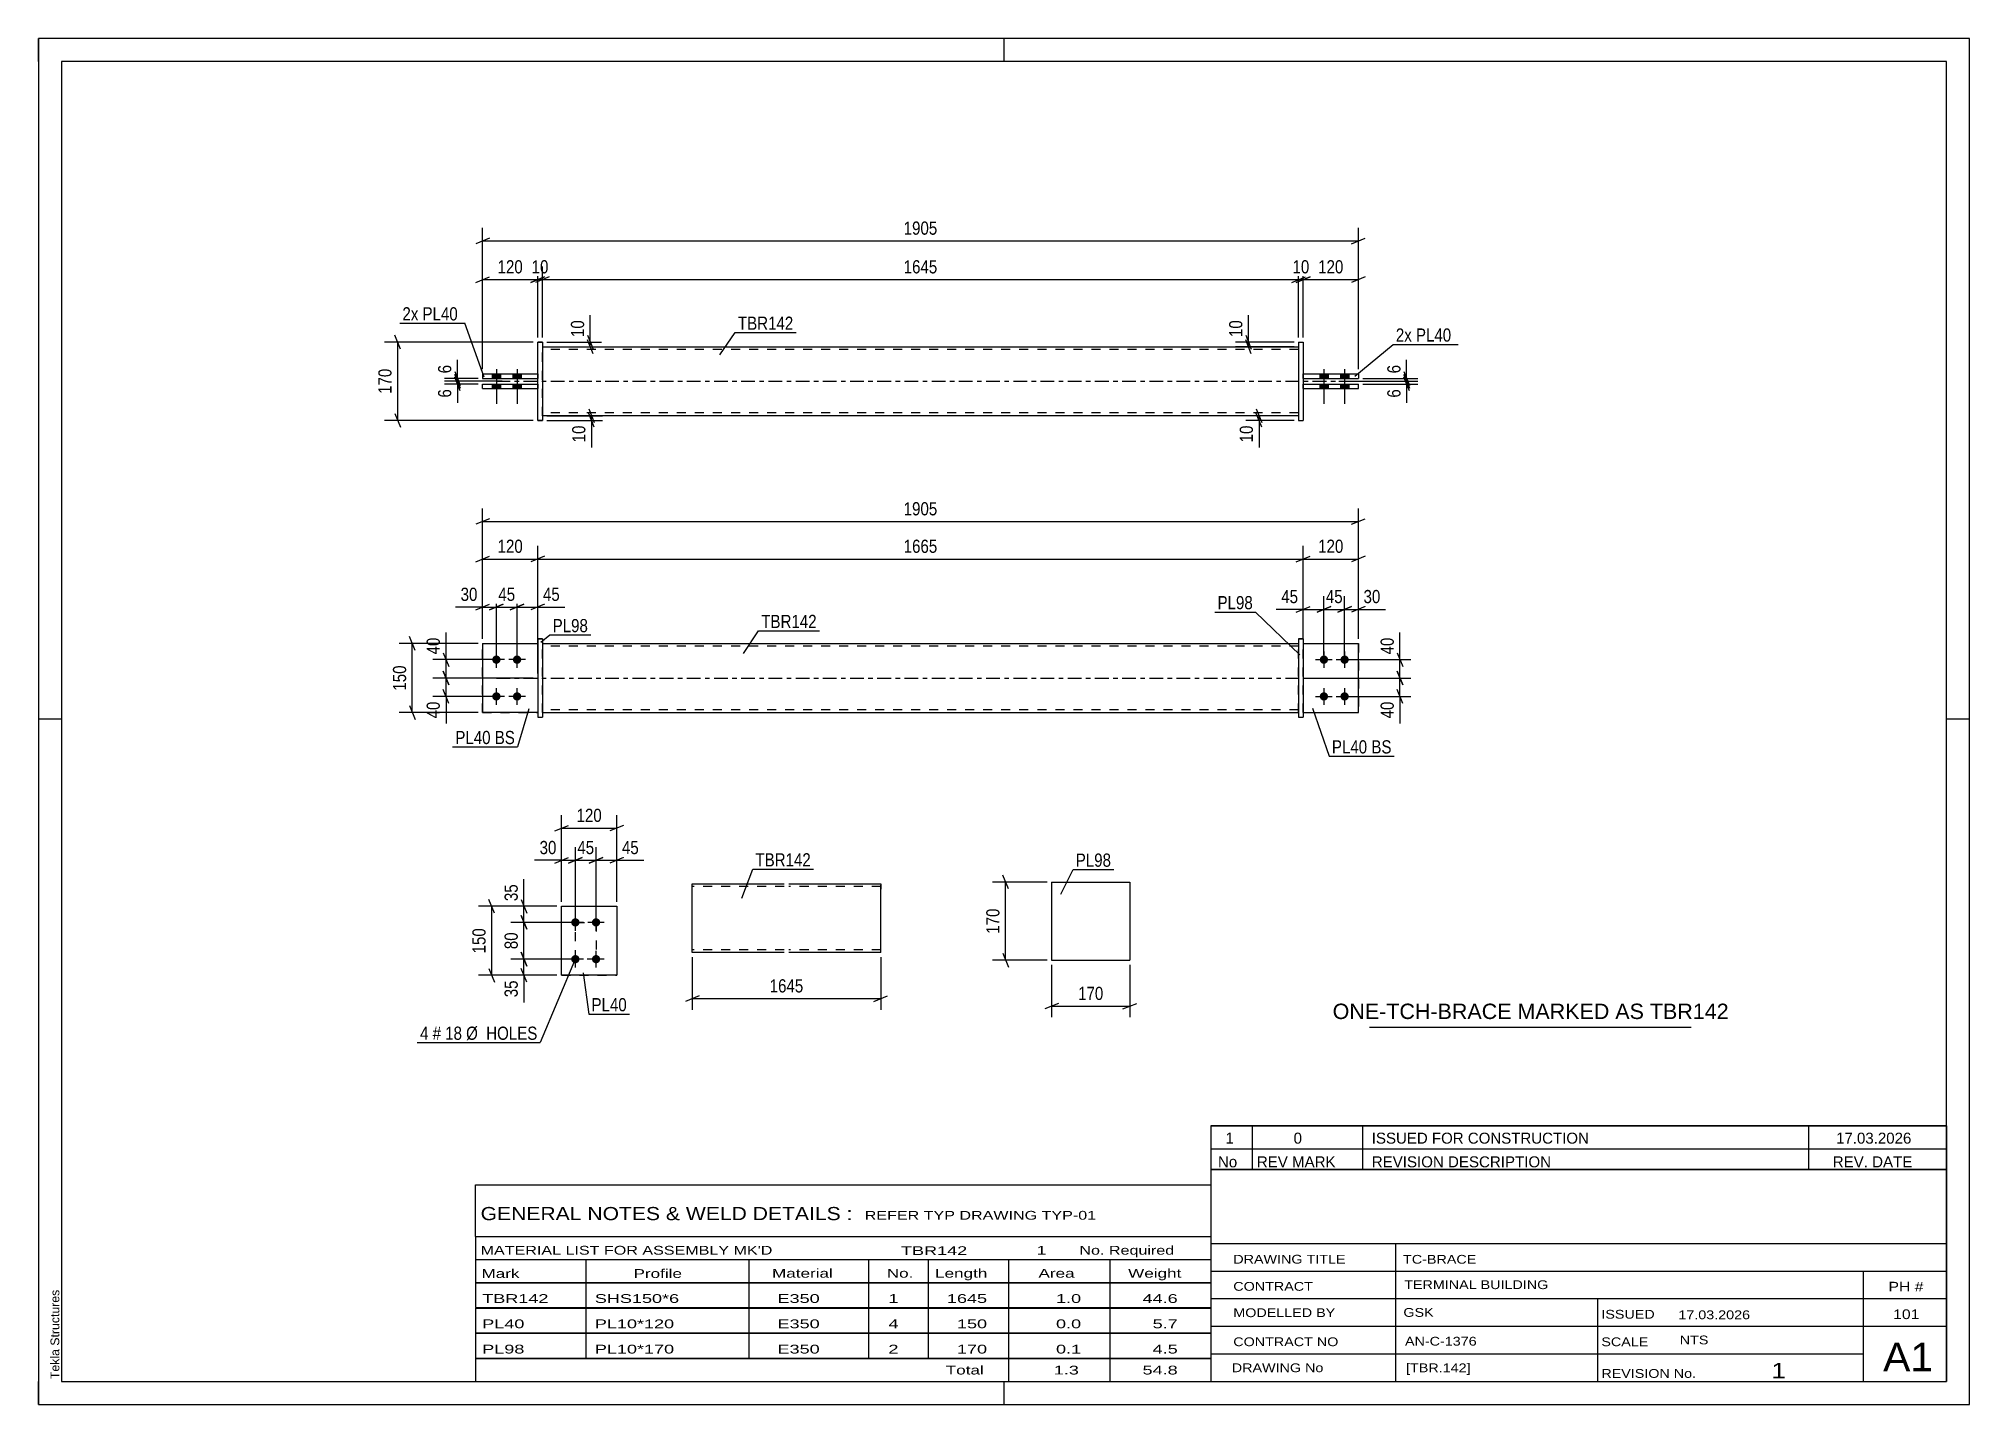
# Model space of a CAD drawing. Header units: millimetres. Extents: x 0 to 420, y 0 to 297.
import ezdxf

# ---------------------------------------------------------------- set-up
doc = ezdxf.new("R2010")
doc.units = ezdxf.units.MM
doc.linetypes.add('DXK_LINE_DOT2', pattern=[3.9198, 1.9599, -1.9599])
doc.linetypes.add('DXK_LINE_DOT3', pattern=[5.9187, 2.979, -0.9799, 0.9799, -0.9799])
doc.styles.add('Arial', font='ARIAL.TTF', dxfattribs={"height": 0.2})
doc.styles.add('Arial Narrow', font='ARIALN.TTF', dxfattribs={"height": 0.2})

# ---------------------------------------------------------------- blocks, each defined once
blk = doc.blocks.new('Unknown-580573102-1163')
at = {"color": 5, "linetype": 'Continuous'}
for p, q in [((420, 297), (0, 297)), ((0, 297), (0, 0)), ((0, 292), (0, 297)), ((210, 292), (210, 297)), ((420, 0), (420, 297)), ((415, 292), (5, 292)), ((5, 292), (5, 5)), ((415, 5), (415, 292)), ((5, 149), (0, 149)), ((420, 149), (415, 149)), ((0, 0), (0, 5)), ((5, 5), (415, 5)), ((210, 0), (210, 5)), ((0, 0), (420, 0))]:
    blk.add_line(p, q, dxfattribs=at)
at = {"color": 174, "linetype": 'Continuous', "style": 'Arial'}
blk.add_text('Tekla Structures', height=1.9102, rotation=90, dxfattribs=at).set_placement((4.5, 5.5))
blk = doc.blocks.new('Part-580573102-1794 - 1738')
at = {"color": 2, "linetype": 'Continuous'}
for p, q in [((96.58, 165.45), (108.58, 165.45)), ((96.58, 165.45), (96.58, 150.45)), ((108.58, 150.45), (96.58, 150.45)), ((96.58, 150.45), (96.58, 150.45))]:
    blk.add_line(p, q, dxfattribs=at)
at = {"color": 7, "linetype": 'DXK_LINE_DOT2'}
for p, q in [((96.58, 165.45), (108.58, 165.45)), ((108.58, 165.45), (108.58, 165.45)), ((108.58, 165.45), (108.58, 150.45)), ((96.58, 150.45), (108.58, 150.45))]:
    blk.add_line(p, q, dxfattribs=at)
blk = doc.blocks.new('Part-580573102-1769 - 1738')
at = {"color": 2, "linetype": 'Continuous'}
for p, q in [((275.09, 165.45), (287.09, 165.45)), ((287.09, 165.45), (287.09, 165.45)), ((287.09, 150.45), (287.09, 165.45)), ((275.09, 150.45), (287.09, 150.45))]:
    blk.add_line(p, q, dxfattribs=at)
at = {"color": 7, "linetype": 'DXK_LINE_DOT2'}
for p, q in [((275.09, 165.45), (287.09, 165.45)), ((275.09, 150.45), (275.09, 165.45)), ((287.09, 165.45), (287.09, 165.45)), ((275.09, 150.45), (275.09, 150.45)), ((275.09, 150.45), (287.09, 150.45))]:
    blk.add_line(p, q, dxfattribs=at)
blk = doc.blocks.new('Part-580573102-1764 - 1738')
at = {"color": 7, "linetype": 'DXK_LINE_DOT2'}
for p, q in [((275.09, 165.45), (287.09, 165.45)), ((275.09, 150.45), (275.09, 165.45)), ((275.09, 165.45), (287.09, 165.45)), ((287.09, 165.45), (287.09, 165.45)), ((287.09, 165.45), (287.09, 150.45)), ((275.09, 150.45), (275.09, 150.45)), ((275.09, 150.45), (287.09, 150.45)), ((275.09, 150.45), (287.09, 150.45))]:
    blk.add_line(p, q, dxfattribs=at)
blk = doc.blocks.new('Part-580573102-1784 - 1738')
at = {"color": 2, "linetype": 'Continuous'}
for p, q in [((274.09, 166.46), (275.09, 166.46)), ((275.09, 166.45), (274.09, 166.45)), ((274.09, 166.45), (274.09, 149.45)), ((275.09, 166.45), (275.09, 149.45)), ((274.09, 149.45), (275.09, 149.45))]:
    blk.add_line(p, q, dxfattribs=at)
at = {"color": 7, "linetype": 'DXK_LINE_DOT2'}
for p, q in [((274.09, 166.45), (274.09, 166.46)), ((274.09, 166.46), (274.09, 166.45)), ((275.09, 166.45), (275.09, 166.46)), ((275.09, 166.46), (275.09, 166.45)), ((274.09, 149.46), (275.09, 149.46))]:
    blk.add_line(p, q, dxfattribs=at)
blk = doc.blocks.new('Part-580573102-1799 - 1738')
at = {"color": 2, "linetype": 'Continuous'}
for p, q in [((108.58, 166.46), (109.58, 166.46)), ((109.58, 166.45), (108.58, 166.45)), ((108.58, 166.45), (108.58, 149.45)), ((109.58, 166.45), (109.58, 149.45)), ((108.58, 149.45), (109.58, 149.45))]:
    blk.add_line(p, q, dxfattribs=at)
at = {"color": 7, "linetype": 'DXK_LINE_DOT2'}
for p, q in [((108.58, 166.45), (108.58, 166.46)), ((108.58, 166.46), (108.58, 166.45)), ((109.58, 166.46), (109.58, 166.45)), ((108.58, 149.46), (109.58, 149.46))]:
    blk.add_line(p, q, dxfattribs=at)
blk = doc.blocks.new('Part-580573102-1789 - 1738')
at = {"color": 7, "linetype": 'DXK_LINE_DOT2'}
for p, q in [((96.58, 165.45), (108.58, 165.45)), ((96.58, 165.45), (108.58, 165.45)), ((96.58, 150.45), (96.58, 165.45)), ((108.58, 165.45), (108.58, 165.45)), ((108.58, 165.45), (108.58, 150.45)), ((96.58, 150.45), (108.58, 150.45)), ((108.58, 150.45), (96.58, 150.45)), ((96.58, 150.45), (96.58, 150.45))]:
    blk.add_line(p, q, dxfattribs=at)
blk = doc.blocks.new('Part-580573102-1804 - 1738')
at = {"color": 2, "linetype": 'Continuous'}
for p, q in [((109.58, 165.45), (274.09, 165.45)), ((109.58, 150.45), (274.09, 150.45))]:
    blk.add_line(p, q, dxfattribs=at)
at = {"color": 7, "linetype": 'DXK_LINE_DOT2'}
for p, q in [((109.58, 150.45), (109.58, 165.45)), ((274.09, 164.85), (109.58, 164.85)), ((274.09, 150.45), (274.09, 165.45)), ((274.09, 151.05), (109.58, 151.05))]:
    blk.add_line(p, q, dxfattribs=at)
at = {"color": 7, "linetype": 'DXK_LINE_DOT3'}
blk.add_line((99.58, 157.95), (284.09, 157.95), dxfattribs=at)
blk = doc.blocks.new('Bolt-580573102-1805 - 1738')
at = {"linetype": 'Continuous'}
for points in [[(279.59, 162.85), (279.77, 162.83), (279.95, 162.78), (280.12, 162.68), (280.26, 162.56), (280.37, 162.4), (280.44, 162.23), (280.48, 162.05), (280.48, 161.86), (280.44, 161.68), (280.37, 161.5), (280.26, 161.35), (280.12, 161.23), (279.95, 161.13), (279.77, 161.07), (279.59, 161.05), (279.4, 161.07), (279.22, 161.13), (279.06, 161.23), (278.92, 161.35), (278.81, 161.5), (278.73, 161.68), (278.69, 161.86), (278.69, 162.05), (278.73, 162.23), (278.81, 162.4), (278.92, 162.56), (279.06, 162.68), (279.22, 162.78), (279.4, 162.83)], [(284.09, 162.85), (284.27, 162.83), (284.45, 162.78), (284.62, 162.68), (284.76, 162.56), (284.87, 162.4), (284.94, 162.23), (284.98, 162.05), (284.98, 161.86), (284.94, 161.68), (284.87, 161.5), (284.76, 161.35), (284.62, 161.23), (284.45, 161.13), (284.27, 161.07), (284.09, 161.05), (283.9, 161.07), (283.72, 161.13), (283.56, 161.23), (283.42, 161.35), (283.31, 161.5), (283.23, 161.68), (283.19, 161.86), (283.19, 162.05), (283.23, 162.23), (283.31, 162.4), (283.42, 162.56), (283.56, 162.68), (283.72, 162.78), (283.9, 162.83)], [(279.59, 154.85), (279.77, 154.83), (279.95, 154.78), (280.12, 154.68), (280.26, 154.56), (280.37, 154.4), (280.44, 154.23), (280.48, 154.05), (280.48, 153.86), (280.44, 153.68), (280.37, 153.5), (280.26, 153.35), (280.12, 153.23), (279.95, 153.13), (279.77, 153.07), (279.59, 153.05), (279.4, 153.07), (279.22, 153.13), (279.06, 153.23), (278.92, 153.35), (278.81, 153.5), (278.73, 153.68), (278.69, 153.86), (278.69, 154.05), (278.73, 154.23), (278.81, 154.4), (278.92, 154.56), (279.06, 154.68), (279.22, 154.78), (279.4, 154.83)], [(284.09, 154.85), (284.27, 154.83), (284.45, 154.78), (284.62, 154.68), (284.76, 154.56), (284.87, 154.4), (284.94, 154.23), (284.98, 154.05), (284.98, 153.86), (284.94, 153.68), (284.87, 153.5), (284.76, 153.35), (284.62, 153.23), (284.45, 153.13), (284.27, 153.07), (284.09, 153.05), (283.9, 153.07), (283.72, 153.13), (283.56, 153.23), (283.42, 153.35), (283.31, 153.5), (283.23, 153.68), (283.19, 153.86), (283.19, 154.05), (283.23, 154.23), (283.31, 154.4), (283.42, 154.56), (283.56, 154.68), (283.72, 154.78), (283.9, 154.83)]]:
    blk.add_hatch(color=1, dxfattribs=at).paths.add_polyline_path(points)
at = {"color": 1, "linetype": 'Continuous'}
for p, q in [((277.79, 161.95), (281.39, 161.95)), ((279.59, 163.75), (279.59, 160.15)), ((282.29, 161.95), (285.89, 161.95)), ((284.09, 163.75), (284.09, 160.15)), ((279.59, 155.75), (279.59, 152.15)), ((284.09, 155.75), (284.09, 152.15)), ((277.79, 153.95), (281.39, 153.95)), ((282.29, 153.95), (285.89, 153.95))]:
    blk.add_line(p, q, dxfattribs=at)
blk = doc.blocks.new('Bolt-580573102-1806 - 1738')
at = {"linetype": 'Continuous'}
for points in [[(99.58, 162.85), (99.77, 162.83), (99.95, 162.78), (100.11, 162.68), (100.25, 162.56), (100.36, 162.4), (100.44, 162.23), (100.48, 162.05), (100.48, 161.86), (100.44, 161.68), (100.36, 161.5), (100.25, 161.35), (100.11, 161.23), (99.95, 161.13), (99.77, 161.07), (99.58, 161.05), (99.4, 161.07), (99.22, 161.13), (99.05, 161.23), (98.91, 161.35), (98.8, 161.5), (98.73, 161.68), (98.69, 161.86), (98.69, 162.05), (98.73, 162.23), (98.8, 162.4), (98.91, 162.56), (99.05, 162.68), (99.22, 162.78), (99.4, 162.83)], [(104.08, 162.85), (104.27, 162.83), (104.45, 162.78), (104.61, 162.68), (104.75, 162.56), (104.86, 162.4), (104.94, 162.23), (104.98, 162.05), (104.98, 161.86), (104.94, 161.68), (104.86, 161.5), (104.75, 161.35), (104.61, 161.23), (104.45, 161.13), (104.27, 161.07), (104.08, 161.05), (103.9, 161.07), (103.72, 161.13), (103.55, 161.23), (103.41, 161.35), (103.3, 161.5), (103.23, 161.68), (103.19, 161.86), (103.19, 162.05), (103.23, 162.23), (103.3, 162.4), (103.41, 162.56), (103.55, 162.68), (103.72, 162.78), (103.9, 162.83)], [(99.58, 154.85), (99.77, 154.83), (99.95, 154.78), (100.11, 154.68), (100.25, 154.56), (100.36, 154.4), (100.44, 154.23), (100.48, 154.05), (100.48, 153.86), (100.44, 153.68), (100.36, 153.5), (100.25, 153.35), (100.11, 153.23), (99.95, 153.13), (99.77, 153.07), (99.58, 153.05), (99.4, 153.07), (99.22, 153.13), (99.05, 153.23), (98.91, 153.35), (98.8, 153.5), (98.73, 153.68), (98.69, 153.86), (98.69, 154.05), (98.73, 154.23), (98.8, 154.4), (98.91, 154.56), (99.05, 154.68), (99.22, 154.78), (99.4, 154.83)], [(104.08, 154.85), (104.27, 154.83), (104.45, 154.78), (104.61, 154.68), (104.75, 154.56), (104.86, 154.4), (104.94, 154.23), (104.98, 154.05), (104.98, 153.86), (104.94, 153.68), (104.86, 153.5), (104.75, 153.35), (104.61, 153.23), (104.45, 153.13), (104.27, 153.07), (104.08, 153.05), (103.9, 153.07), (103.72, 153.13), (103.55, 153.23), (103.41, 153.35), (103.3, 153.5), (103.23, 153.68), (103.19, 153.86), (103.19, 154.05), (103.23, 154.23), (103.3, 154.4), (103.41, 154.56), (103.55, 154.68), (103.72, 154.78), (103.9, 154.83)]]:
    blk.add_hatch(color=1, dxfattribs=at).paths.add_polyline_path(points)
at = {"color": 1, "linetype": 'Continuous'}
for p, q in [((101.38, 161.95), (97.78, 161.95)), ((99.58, 160.15), (99.58, 163.75)), ((105.88, 161.95), (102.28, 161.95)), ((104.08, 160.15), (104.08, 163.75)), ((99.58, 152.15), (99.58, 155.75)), ((104.08, 152.15), (104.08, 155.75)), ((101.38, 153.95), (97.78, 153.95)), ((105.88, 153.95), (102.28, 153.95))]:
    blk.add_line(p, q, dxfattribs=at)
blk = doc.blocks.new('Part-580573102-1418 - 1390')
at = {"color": 2, "linetype": 'Continuous'}
for p, q in [((275.09, 224.09), (287.09, 224.09)), ((275.09, 224.09), (287.09, 224.09)), ((275.09, 223.09), (287.09, 223.09)), ((287.09, 224.09), (287.09, 223.09))]:
    blk.add_line(p, q, dxfattribs=at)
at = {"color": 7, "linetype": 'DXK_LINE_DOT2'}
for p, q in [((275.09, 223.09), (275.09, 224.09)), ((275.09, 223.09), (287.09, 223.09)), ((287.09, 224.09), (287.09, 224.09)), ((287.09, 224.09), (287.09, 224.09))]:
    blk.add_line(p, q, dxfattribs=at)
blk = doc.blocks.new('Part-580573102-1445 - 1390')
at = {"color": 2, "linetype": 'Continuous'}
for p, q in [((109.58, 229.99), (274.09, 229.99)), ((274.09, 214.99), (109.58, 214.99))]:
    blk.add_line(p, q, dxfattribs=at)
at = {"color": 7, "linetype": 'DXK_LINE_DOT2'}
for p, q in [((109.58, 214.99), (109.58, 229.99)), ((274.09, 229.39), (109.58, 229.39)), ((274.09, 229.99), (274.09, 214.99)), ((274.09, 215.59), (109.58, 215.59))]:
    blk.add_line(p, q, dxfattribs=at)
at = {"color": 7, "linetype": 'DXK_LINE_DOT3'}
blk.add_line((99.58, 222.49), (284.09, 222.49), dxfattribs=at)
blk = doc.blocks.new('Bolt-580573102-1429 - 1390')
at = {"linetype": 'Continuous'}
for points in [[(98.68, 223.09), (100.48, 223.09), (100.48, 224.09), (98.68, 224.09)], [(98.68, 223.09), (100.48, 223.09), (100.48, 224.09), (98.68, 224.09)], [(103.18, 223.09), (104.98, 223.09), (104.98, 224.09), (103.18, 224.09)], [(103.18, 223.09), (104.98, 223.09), (104.98, 224.09), (103.18, 224.09)], [(98.68, 220.89), (100.48, 220.89), (100.48, 221.89), (98.68, 221.89)], [(98.68, 220.89), (100.48, 220.89), (100.48, 221.89), (98.68, 221.89)], [(103.18, 220.89), (104.98, 220.89), (104.98, 221.89), (103.18, 221.89)], [(103.18, 220.89), (104.98, 220.89), (104.98, 221.89), (103.18, 221.89)]]:
    blk.add_hatch(color=1, dxfattribs=at).paths.add_polyline_path(points)
at = {"color": 1, "linetype": 'Continuous'}
for p, q in [((98.68, 224.09), (98.68, 223.09)), ((98.68, 224.09), (98.68, 223.09)), ((99.58, 225.09), (99.58, 217.59)), ((99.58, 225.09), (99.58, 217.59)), ((100.48, 224.09), (100.48, 223.09)), ((100.48, 224.09), (100.48, 223.09)), ((103.18, 224.09), (103.18, 223.09)), ((103.18, 224.09), (103.18, 223.09)), ((104.08, 225.09), (104.08, 217.59)), ((104.08, 225.09), (104.08, 217.59)), ((104.98, 224.09), (104.98, 223.09)), ((104.98, 224.09), (104.98, 223.09)), ((98.68, 221.89), (98.68, 220.89)), ((98.68, 221.89), (98.68, 220.89)), ((100.48, 221.89), (100.48, 220.89)), ((100.48, 221.89), (100.48, 220.89)), ((103.18, 221.89), (103.18, 220.89)), ((103.18, 221.89), (103.18, 220.89)), ((104.98, 221.89), (104.98, 220.89)), ((104.98, 221.89), (104.98, 220.89))]:
    blk.add_line(p, q, dxfattribs=at)
blk = doc.blocks.new('Part-580573102-1446 - 1390')
at = {"color": 2, "linetype": 'Continuous'}
for p, q in [((109.58, 230.99), (108.58, 230.99)), ((108.58, 230.99), (109.58, 230.99)), ((108.58, 213.99), (108.58, 230.99)), ((109.58, 230.99), (109.58, 213.99)), ((109.58, 213.99), (108.58, 213.99))]:
    blk.add_line(p, q, dxfattribs=at)
at = {"color": 7, "linetype": 'DXK_LINE_DOT2'}
for p, q in [((108.58, 230.99), (108.58, 230.99)), ((108.58, 230.99), (108.58, 230.99)), ((109.58, 230.99), (109.58, 230.99)), ((109.58, 230.99), (109.58, 230.99)), ((108.58, 213.99), (109.58, 213.99)), ((108.58, 213.99), (108.58, 213.99))]:
    blk.add_line(p, q, dxfattribs=at)
blk = doc.blocks.new('Bolt-580573102-1430 - 1390')
at = {"linetype": 'Continuous'}
for points in [[(280.49, 224.09), (278.69, 224.09), (278.69, 223.09), (280.49, 223.09)], [(280.49, 224.09), (278.69, 224.09), (278.69, 223.09), (280.49, 223.09)], [(284.99, 224.09), (283.19, 224.09), (283.19, 223.09), (284.99, 223.09)], [(284.99, 224.09), (283.19, 224.09), (283.19, 223.09), (284.99, 223.09)], [(280.49, 221.89), (278.69, 221.89), (278.69, 220.89), (280.49, 220.89)], [(280.49, 221.89), (278.69, 221.89), (278.69, 220.89), (280.49, 220.89)], [(284.99, 221.89), (283.19, 221.89), (283.19, 220.89), (284.99, 220.89)], [(284.99, 221.89), (283.19, 221.89), (283.19, 220.89), (284.99, 220.89)]]:
    blk.add_hatch(color=1, dxfattribs=at).paths.add_polyline_path(points)
at = {"color": 1, "linetype": 'Continuous'}
for p, q in [((278.69, 224.09), (278.69, 223.09)), ((278.69, 224.09), (278.69, 223.09)), ((279.59, 225.09), (279.59, 217.59)), ((279.59, 225.09), (279.59, 217.59)), ((280.49, 224.09), (280.49, 223.09)), ((280.49, 224.09), (280.49, 223.09)), ((283.19, 224.09), (283.19, 223.09)), ((283.19, 224.09), (283.19, 223.09)), ((284.09, 225.09), (284.09, 217.59)), ((284.09, 225.09), (284.09, 217.59)), ((284.99, 224.09), (284.99, 223.09)), ((284.99, 224.09), (284.99, 223.09)), ((278.69, 221.89), (278.69, 220.89)), ((278.69, 221.89), (278.69, 220.89)), ((280.49, 221.89), (280.49, 220.89)), ((280.49, 221.89), (280.49, 220.89)), ((283.19, 221.89), (283.19, 220.89)), ((283.19, 221.89), (283.19, 220.89)), ((284.99, 221.89), (284.99, 220.89)), ((284.99, 221.89), (284.99, 220.89))]:
    blk.add_line(p, q, dxfattribs=at)
blk = doc.blocks.new('Part-580573102-1451 - 1390')
at = {"color": 2, "linetype": 'Continuous'}
for p, q in [((96.58, 221.89), (108.58, 221.89)), ((96.58, 221.89), (108.58, 221.89)), ((96.58, 220.89), (96.58, 221.89)), ((96.58, 220.89), (108.58, 220.89))]:
    blk.add_line(p, q, dxfattribs=at)
at = {"color": 7, "linetype": 'DXK_LINE_DOT2'}
for p, q in [((96.58, 221.89), (96.58, 221.89)), ((96.58, 221.89), (96.58, 221.89)), ((96.58, 220.89), (108.58, 220.89)), ((108.58, 221.89), (108.58, 220.89))]:
    blk.add_line(p, q, dxfattribs=at)
blk = doc.blocks.new('Part-580573102-1456 - 1390')
at = {"color": 2, "linetype": 'Continuous'}
for p, q in [((96.58, 224.09), (108.58, 224.09)), ((96.58, 224.09), (108.58, 224.09)), ((96.58, 224.09), (96.58, 223.09)), ((96.58, 223.09), (108.58, 223.09))]:
    blk.add_line(p, q, dxfattribs=at)
at = {"color": 7, "linetype": 'DXK_LINE_DOT2'}
for p, q in [((96.58, 224.09), (96.58, 224.09)), ((96.58, 224.09), (96.58, 224.09)), ((96.58, 223.09), (108.58, 223.09)), ((108.58, 224.09), (108.58, 223.09))]:
    blk.add_line(p, q, dxfattribs=at)
blk = doc.blocks.new('Part-580573102-1457 - 1390')
at = {"color": 2, "linetype": 'Continuous'}
for p, q in [((274.09, 230.99), (275.09, 230.99)), ((274.09, 230.99), (275.09, 230.99)), ((274.09, 230.99), (274.09, 213.99)), ((275.09, 230.99), (275.09, 213.99)), ((274.09, 213.99), (275.09, 213.99))]:
    blk.add_line(p, q, dxfattribs=at)
at = {"color": 7, "linetype": 'DXK_LINE_DOT2'}
for p, q in [((274.09, 230.99), (274.09, 230.99)), ((274.09, 230.99), (274.09, 230.99)), ((275.09, 230.99), (275.09, 230.99)), ((274.09, 213.99), (275.09, 213.99)), ((275.09, 213.99), (275.09, 213.99))]:
    blk.add_line(p, q, dxfattribs=at)
blk = doc.blocks.new('Part-580573102-1462 - 1390')
at = {"color": 2, "linetype": 'Continuous'}
for p, q in [((275.09, 221.89), (287.09, 221.89)), ((275.09, 221.89), (287.09, 221.89)), ((275.09, 220.89), (287.09, 220.89)), ((287.09, 220.89), (287.09, 221.89))]:
    blk.add_line(p, q, dxfattribs=at)
at = {"color": 7, "linetype": 'DXK_LINE_DOT2'}
for p, q in [((275.09, 220.89), (275.09, 221.89)), ((275.09, 220.89), (287.09, 220.89)), ((287.09, 221.89), (287.09, 221.89)), ((287.09, 221.89), (287.09, 221.89))]:
    blk.add_line(p, q, dxfattribs=at)
blk = doc.blocks.new('Bolt-580573102-2158 - 2123')
at = {"linetype": 'Continuous'}
for points in [[(116.76, 103.91), (116.58, 103.93), (116.4, 103.99), (116.24, 104.09), (116.1, 104.21), (115.98, 104.36), (115.91, 104.54), (115.87, 104.72), (115.87, 104.91), (115.91, 105.09), (115.98, 105.26), (116.1, 105.42), (116.24, 105.54), (116.4, 105.64), (116.58, 105.69), (116.76, 105.71), (116.95, 105.69), (117.13, 105.64), (117.29, 105.54), (117.43, 105.42), (117.54, 105.26), (117.62, 105.09), (117.66, 104.91), (117.66, 104.72), (117.62, 104.54), (117.54, 104.36), (117.43, 104.21), (117.29, 104.09), (117.13, 103.99), (116.95, 103.93)], [(121.26, 103.91), (121.08, 103.93), (120.9, 103.99), (120.74, 104.09), (120.6, 104.21), (120.48, 104.36), (120.41, 104.54), (120.37, 104.72), (120.37, 104.91), (120.41, 105.09), (120.48, 105.26), (120.6, 105.42), (120.74, 105.54), (120.9, 105.64), (121.08, 105.69), (121.26, 105.71), (121.45, 105.69), (121.63, 105.64), (121.79, 105.54), (121.93, 105.42), (122.04, 105.26), (122.12, 105.09), (122.16, 104.91), (122.16, 104.72), (122.12, 104.54), (122.04, 104.36), (121.93, 104.21), (121.79, 104.09), (121.63, 103.99), (121.45, 103.93)], [(116.76, 95.91), (116.58, 95.93), (116.4, 95.99), (116.24, 96.09), (116.1, 96.21), (115.98, 96.36), (115.91, 96.54), (115.87, 96.72), (115.87, 96.91), (115.91, 97.09), (115.98, 97.26), (116.1, 97.42), (116.24, 97.54), (116.4, 97.64), (116.58, 97.69), (116.76, 97.71), (116.95, 97.69), (117.13, 97.64), (117.29, 97.54), (117.43, 97.42), (117.54, 97.26), (117.62, 97.09), (117.66, 96.91), (117.66, 96.72), (117.62, 96.54), (117.54, 96.36), (117.43, 96.21), (117.29, 96.09), (117.13, 95.99), (116.95, 95.93)], [(121.26, 95.91), (121.08, 95.93), (120.9, 95.99), (120.74, 96.09), (120.6, 96.21), (120.48, 96.36), (120.41, 96.54), (120.37, 96.72), (120.37, 96.91), (120.41, 97.09), (120.48, 97.26), (120.6, 97.42), (120.74, 97.54), (120.9, 97.64), (121.08, 97.69), (121.26, 97.71), (121.45, 97.69), (121.63, 97.64), (121.79, 97.54), (121.93, 97.42), (122.04, 97.26), (122.12, 97.09), (122.16, 96.91), (122.16, 96.72), (122.12, 96.54), (122.04, 96.36), (121.93, 96.21), (121.79, 96.09), (121.63, 95.99), (121.45, 95.93)]]:
    blk.add_hatch(color=1, dxfattribs=at).paths.add_polyline_path(points)
at = {"color": 1, "linetype": 'Continuous'}
for p, q in [((116.76, 103.01), (116.76, 106.61)), ((121.26, 103.01), (121.26, 106.61)), ((118.56, 104.81), (114.96, 104.81)), ((123.06, 104.81), (119.46, 104.81)), ((118.56, 96.81), (114.96, 96.81)), ((116.76, 95.01), (116.76, 98.61)), ((123.06, 96.81), (119.46, 96.81)), ((121.26, 95.01), (121.26, 98.61))]:
    blk.add_line(p, q, dxfattribs=at)
blk = doc.blocks.new('Part-580573102-2163 - 2123')
at = {"color": 2, "linetype": 'Continuous'}
for p, q in [((113.76, 108.31), (125.76, 108.31)), ((113.76, 93.31), (113.76, 108.31)), ((125.76, 108.31), (125.76, 108.31)), ((125.76, 108.31), (125.76, 93.31)), ((125.76, 93.31), (113.76, 93.31)), ((113.76, 93.31), (113.76, 93.31))]:
    blk.add_line(p, q, dxfattribs=at)
at = {"color": 7, "linetype": 'DXK_LINE_DOT2'}
for p, q in [((113.76, 108.31), (125.76, 108.31)), ((113.76, 93.31), (125.76, 93.31)), ((113.76, 93.31), (113.76, 93.31))]:
    blk.add_line(p, q, dxfattribs=at)
blk = doc.blocks.new('Part-580573102-2294 - 2288')
at = {"color": 2, "linetype": 'Continuous'}
for p, q in [((220.36, 113.59), (220.36, 96.59)), ((220.36, 113.59), (237.36, 113.59)), ((237.36, 113.59), (237.36, 96.59)), ((220.36, 96.59), (237.36, 96.59))]:
    blk.add_line(p, q, dxfattribs=at)
blk = doc.blocks.new('Part-580573102-2321 - 2313')
at = {"color": 2, "linetype": 'Continuous'}
for p, q in [((142.19, 98.32), (142.19, 113.23)), ((142.19, 113.23), (162.19, 113.23)), ((163.19, 113.23), (183.19, 113.23)), ((183.19, 113.23), (183.19, 113.14)), ((183.19, 113.14), (183.19, 112.03)), ((183.19, 98.23), (183.19, 112.03)), ((142.19, 98.23), (142.19, 98.32)), ((162.19, 98.23), (142.19, 98.23)), ((183.19, 98.23), (163.19, 98.23))]:
    blk.add_line(p, q, dxfattribs=at)
at = {"color": 7, "linetype": 'DXK_LINE_DOT2'}
for p, q in [((162.19, 112.63), (142.19, 112.63)), ((183.19, 112.63), (163.19, 112.63)), ((183.19, 112.03), (183.19, 112.88)), ((142.19, 98.83), (142.19, 98.88)), ((162.19, 98.83), (142.19, 98.83)), ((142.19, 98.23), (142.19, 98.23)), ((183.19, 98.83), (163.19, 98.83)), ((183.19, 98.83), (183.19, 98.88))]:
    blk.add_line(p, q, dxfattribs=at)
blk = doc.blocks.new('Rectangle-580573102-2273 - 2123')
at = {"color": 1, "linetype": 'DXK_LINE_DOT2'}
blk.add_lwpolyline([(116.76, 104.81), (121.26, 104.81), (121.26, 96.81), (116.76, 96.81), (116.76, 104.81)], close=True, dxfattribs=at)
blk = doc.blocks.new('StraightDimension-580573102-1826 - 1738')
at = {"color": 7, "linetype": 'Continuous'}
for p, q in [((278.09, 172.29), (281.09, 173.49)), ((279.59, 162.95), (279.59, 175.74)), ((279.59, 172.89), (284.09, 172.89)), ((285.59, 173.49), (282.59, 172.29)), ((284.09, 162.95), (284.09, 175.74))]:
    blk.add_line(p, q, dxfattribs=at)
at = {"color": 0}
blk.add_wipeout([(284.27, 173.64), (284.27, 177.84), (279.41, 177.84), (279.41, 173.64)], dxfattribs=at)
at = {"color": 3, "style": 'Arial Narrow'}
blk.add_text('45', height=2.863, dxfattribs=at).set_placement((280.01, 174.24))
blk = doc.blocks.new('StraightDimension-580573102-1914 - 1738')
at = {"color": 7, "linetype": 'Continuous'}
for p, q in [((108.58, 158.95), (108.58, 186.68)), ((275.09, 166.45), (275.09, 186.68)), ((110.08, 184.43), (107.08, 183.23)), ((108.58, 183.83), (275.09, 183.83)), ((273.59, 183.23), (276.59, 184.43))]:
    blk.add_line(p, q, dxfattribs=at)
at = {"color": 0}
blk.add_wipeout([(196.09, 184.58), (196.09, 188.78), (187.58, 188.78), (187.58, 184.58)], dxfattribs=at)
at = {"color": 3, "style": 'Arial Narrow'}
blk.add_text('1665', height=2.863, dxfattribs=at).set_placement((188.18, 185.18))
blk = doc.blocks.new('StraightDimension-580573102-1991 - 1738')
at = {"color": 7, "linetype": 'Continuous'}
for p, q in [((107.58, 157.95), (85.77, 157.95)), ((88.02, 159.45), (89.22, 156.45)), ((89.22, 152.45), (88.02, 155.45)), ((88.62, 153.95), (88.62, 157.95)), ((98.58, 153.95), (85.77, 153.95))]:
    blk.add_line(p, q, dxfattribs=at)
at = {"color": 0}
blk.add_wipeout([(87.87, 153.43), (83.67, 153.43), (83.67, 148.57), (87.87, 148.57)], dxfattribs=at)
at = {"color": 7, "linetype": 'Continuous'}
blk.add_line((88.62, 153.95), (88.62, 148.05), dxfattribs=at)
blk.add_line((88.62, 153.95), (88.62, 148.05), dxfattribs=at)
at = {"color": 3, "style": 'Arial Narrow'}
blk.add_text('40', height=2.863, rotation=90.0002, dxfattribs=at).set_placement((87.27, 149.17))
blk = doc.blocks.new('StraightDimension-580573102-1974 - 1738')
at = {"color": 7, "linetype": 'Continuous'}
for p, q in [((102.58, 172.78), (105.58, 173.98)), ((104.08, 162.95), (104.08, 176.23)), ((104.08, 173.38), (108.58, 173.38)), ((110.08, 173.98), (107.08, 172.78)), ((108.58, 166.45), (108.58, 176.23))]:
    blk.add_line(p, q, dxfattribs=at)
at = {"color": 0}
blk.add_wipeout([(113.96, 174.13), (113.96, 178.33), (109.11, 178.33), (109.11, 174.13)], dxfattribs=at)
at = {"color": 7, "linetype": 'Continuous'}
blk.add_line((108.58, 173.38), (114.49, 173.38), dxfattribs=at)
blk.add_line((108.58, 173.38), (114.49, 173.38), dxfattribs=at)
at = {"color": 3, "style": 'Arial Narrow'}
blk.add_text('45', height=2.863, dxfattribs=at).set_placement((109.71, 174.73))
blk = doc.blocks.new('StraightDimension-580573102-2000 - 1738')
at = {"color": 7, "linetype": 'Continuous'}
for p, q in [((98.58, 161.95), (85.77, 161.95)), ((88.02, 163.45), (89.22, 160.45)), ((88.62, 157.95), (88.62, 161.95)), ((107.58, 157.95), (85.77, 157.95)), ((89.22, 156.45), (88.02, 159.45))]:
    blk.add_line(p, q, dxfattribs=at)
at = {"color": 0}
blk.add_wipeout([(87.87, 167.34), (83.67, 167.34), (83.67, 162.48), (87.87, 162.48)], dxfattribs=at)
at = {"color": 7, "linetype": 'Continuous'}
blk.add_line((88.62, 161.95), (88.62, 167.86), dxfattribs=at)
blk.add_line((88.62, 161.95), (88.62, 167.86), dxfattribs=at)
at = {"color": 3, "style": 'Arial Narrow'}
blk.add_text('40', height=2.863, rotation=90.0002, dxfattribs=at).set_placement((87.27, 163.08))
blk = doc.blocks.new('StraightDimension-580573102-1810 - 1738')
at = {"color": 7, "linetype": 'Continuous'}
for p, q in [((282.59, 172.29), (285.59, 173.49)), ((284.09, 162.95), (284.09, 175.74)), ((284.09, 172.89), (287.09, 172.89)), ((288.59, 173.49), (285.59, 172.29)), ((287.09, 166.45), (287.09, 175.74))]:
    blk.add_line(p, q, dxfattribs=at)
at = {"color": 0}
blk.add_wipeout([(292.47, 173.64), (292.47, 177.84), (287.61, 177.84), (287.61, 173.64)], dxfattribs=at)
at = {"color": 7, "linetype": 'Continuous'}
blk.add_line((287.09, 172.89), (292.99, 172.89), dxfattribs=at)
blk.add_line((287.09, 172.89), (292.99, 172.89), dxfattribs=at)
at = {"color": 3, "style": 'Arial Narrow'}
blk.add_text('30', height=2.863, dxfattribs=at).set_placement((288.21, 174.24))
blk = doc.blocks.new('StraightDimension-580573102-1839 - 1738')
at = {"color": 7, "linetype": 'Continuous'}
for p, q in [((273.59, 172.29), (276.59, 173.49)), ((275.09, 166.45), (275.09, 175.74)), ((275.09, 172.89), (279.59, 172.89)), ((281.09, 173.49), (278.09, 172.29)), ((279.59, 162.95), (279.59, 175.74))]:
    blk.add_line(p, q, dxfattribs=at)
at = {"color": 0}
blk.add_wipeout([(274.56, 173.64), (274.56, 177.84), (269.71, 177.84), (269.71, 173.64)], dxfattribs=at)
at = {"color": 7, "linetype": 'Continuous'}
blk.add_line((275.09, 172.89), (269.18, 172.89), dxfattribs=at)
blk.add_line((275.09, 172.89), (269.18, 172.89), dxfattribs=at)
at = {"color": 3, "style": 'Arial Narrow'}
blk.add_text('45', height=2.863, dxfattribs=at).set_placement((270.31, 174.24))
blk = doc.blocks.new('StraightDimension-580573102-1856 - 1738')
at = {"color": 7, "linetype": 'Continuous'}
for p, q in [((96.58, 166.45), (96.58, 194.83)), ((287.09, 166.45), (287.09, 194.83)), ((98.08, 192.58), (95.08, 191.38)), ((96.58, 191.98), (287.09, 191.98)), ((285.59, 191.38), (288.59, 192.58))]:
    blk.add_line(p, q, dxfattribs=at)
at = {"color": 0}
blk.add_wipeout([(196.09, 192.73), (196.09, 196.93), (187.58, 196.93), (187.58, 192.73)], dxfattribs=at)
at = {"color": 3, "style": 'Arial Narrow'}
blk.add_text('1905', height=2.863, dxfattribs=at).set_placement((188.18, 193.33))
blk = doc.blocks.new('StraightDimension-580573102-1876 - 1738')
at = {"color": 7, "linetype": 'Continuous'}
for p, q in [((285.09, 161.95), (298.53, 161.95)), ((295.53, 163.45), (296.73, 160.45)), ((296.13, 157.95), (296.13, 161.95)), ((276.09, 157.95), (298.53, 157.95)), ((296.73, 156.45), (295.53, 159.45))]:
    blk.add_line(p, q, dxfattribs=at)
at = {"color": 0}
blk.add_wipeout([(295.38, 167.34), (291.18, 167.34), (291.18, 162.48), (295.38, 162.48)], dxfattribs=at)
at = {"color": 7, "linetype": 'Continuous'}
blk.add_line((296.13, 161.95), (296.13, 167.86), dxfattribs=at)
blk.add_line((296.13, 161.95), (296.13, 167.86), dxfattribs=at)
at = {"color": 3, "style": 'Arial Narrow'}
blk.add_text('40', height=2.863, rotation=90.0002, dxfattribs=at).set_placement((294.78, 163.08))
blk = doc.blocks.new('StraightDimension-580573102-1885 - 1738')
at = {"color": 7, "linetype": 'Continuous'}
for p, q in [((276.09, 157.95), (298.53, 157.95)), ((295.53, 159.45), (296.73, 156.45)), ((296.73, 152.45), (295.53, 155.45)), ((296.13, 153.95), (296.13, 157.95)), ((285.09, 153.95), (298.53, 153.95))]:
    blk.add_line(p, q, dxfattribs=at)
at = {"color": 0}
blk.add_wipeout([(295.38, 153.43), (291.18, 153.43), (291.18, 148.57), (295.38, 148.57)], dxfattribs=at)
at = {"color": 7, "linetype": 'Continuous'}
blk.add_line((296.13, 153.95), (296.13, 148.05), dxfattribs=at)
blk.add_line((296.13, 153.95), (296.13, 148.05), dxfattribs=at)
at = {"color": 3, "style": 'Arial Narrow'}
blk.add_text('40', height=2.863, rotation=90.0002, dxfattribs=at).set_placement((294.78, 149.17))
blk = doc.blocks.new('StraightDimension-580573102-1895 - 1738')
at = {"color": 7, "linetype": 'Continuous'}
for p, q in [((275.09, 166.45), (275.09, 186.68)), ((287.09, 166.45), (287.09, 186.68)), ((273.59, 183.23), (276.59, 184.43)), ((275.09, 183.83), (287.09, 183.83)), ((288.59, 184.43), (285.59, 183.23))]:
    blk.add_line(p, q, dxfattribs=at)
at = {"color": 0}
blk.add_wipeout([(284.43, 184.58), (284.43, 188.78), (277.74, 188.78), (277.74, 184.58)], dxfattribs=at)
at = {"color": 3, "style": 'Arial Narrow'}
blk.add_text('120', height=2.863, dxfattribs=at).set_placement((278.34, 185.18))
blk = doc.blocks.new('StraightDimension-580573102-1929 - 1738')
at = {"color": 7, "linetype": 'Continuous'}
for p, q in [((96.58, 166.45), (96.58, 186.68)), ((108.58, 158.95), (108.58, 186.68)), ((95.08, 183.23), (98.08, 184.43)), ((96.58, 183.83), (108.58, 183.83)), ((110.08, 184.43), (107.08, 183.23))]:
    blk.add_line(p, q, dxfattribs=at)
at = {"color": 0}
blk.add_wipeout([(105.93, 184.58), (105.93, 188.78), (99.24, 188.78), (99.24, 184.58)], dxfattribs=at)
at = {"color": 3, "style": 'Arial Narrow'}
blk.add_text('120', height=2.863, dxfattribs=at).set_placement((99.84, 185.18))
blk = doc.blocks.new('StraightDimension-580573102-1945 - 1738')
at = {"color": 7, "linetype": 'Continuous'}
for p, q in [((95.08, 172.78), (98.08, 173.98)), ((96.58, 166.45), (96.58, 176.23)), ((96.58, 173.38), (99.58, 173.38)), ((101.08, 173.98), (98.08, 172.78)), ((99.58, 162.95), (99.58, 176.23))]:
    blk.add_line(p, q, dxfattribs=at)
at = {"color": 0}
blk.add_wipeout([(96.06, 174.13), (96.06, 178.33), (91.2, 178.33), (91.2, 174.13)], dxfattribs=at)
at = {"color": 7, "linetype": 'Continuous'}
blk.add_line((96.58, 173.38), (90.68, 173.38), dxfattribs=at)
blk.add_line((96.58, 173.38), (90.68, 173.38), dxfattribs=at)
at = {"color": 3, "style": 'Arial Narrow'}
blk.add_text('30', height=2.863, dxfattribs=at).set_placement((91.8, 174.73))
blk = doc.blocks.new('StraightDimension-580573102-1961 - 1738')
at = {"color": 7, "linetype": 'Continuous'}
for p, q in [((98.08, 172.78), (101.08, 173.98)), ((99.58, 162.95), (99.58, 176.23)), ((99.58, 173.38), (104.08, 173.38)), ((105.58, 173.98), (102.58, 172.78)), ((104.08, 162.95), (104.08, 176.23))]:
    blk.add_line(p, q, dxfattribs=at)
at = {"color": 0}
blk.add_wipeout([(104.26, 174.13), (104.26, 178.33), (99.4, 178.33), (99.4, 174.13)], dxfattribs=at)
at = {"color": 3, "style": 'Arial Narrow'}
blk.add_text('45', height=2.863, dxfattribs=at).set_placement((100, 174.73))
blk = doc.blocks.new('StraightDimension-580573102-2010 - 1738')
at = {"color": 7, "linetype": 'Continuous'}
for p, q in [((95.58, 165.45), (78.44, 165.45)), ((81.89, 163.95), (80.69, 166.95)), ((81.29, 150.45), (81.29, 165.45)), ((80.69, 151.95), (81.89, 148.95)), ((95.58, 150.45), (78.44, 150.45))]:
    blk.add_line(p, q, dxfattribs=at)
at = {"color": 0}
blk.add_wipeout([(80.54, 161.3), (76.34, 161.3), (76.34, 154.61), (80.54, 154.61)], dxfattribs=at)
at = {"color": 3, "style": 'Arial Narrow'}
blk.add_text('150', height=2.863, rotation=90.0002, dxfattribs=at).set_placement((79.94, 155.21))
blk = doc.blocks.new('StraightDimension-580573102-1691 - 1390')
at = {"color": 7, "linetype": 'Continuous'}
for p, q in [((90.51, 223.99), (91.71, 220.99)), ((91.71, 220.39), (90.51, 223.39)), ((100.83, 222.49), (88.26, 222.49)), ((95.58, 221.89), (88.26, 221.89)), ((91.11, 221.89), (91.11, 222.49))]:
    blk.add_line(p, q, dxfattribs=at)
at = {"color": 0}
blk.add_wipeout([(90.36, 221.36), (86.16, 221.36), (86.16, 218.34), (90.36, 218.34)], dxfattribs=at)
at = {"color": 7, "linetype": 'Continuous'}
blk.add_line((91.11, 221.89), (91.11, 217.81), dxfattribs=at)
blk.add_line((91.11, 221.89), (91.11, 217.81), dxfattribs=at)
at = {"color": 3, "style": 'Arial Narrow'}
blk.add_text('6', height=2.86, rotation=90.0002, dxfattribs=at).set_placement((89.76, 218.94))
blk = doc.blocks.new('StraightDimension-580573102-1552 - 1390')
at = {"color": 7, "linetype": 'Continuous'}
for p, q in [((262.59, 232.49), (263.79, 229.49)), ((263.79, 228.49), (262.59, 231.49)), ((273.09, 230.99), (260.34, 230.99)), ((273.09, 229.99), (260.34, 229.99)), ((263.19, 229.99), (263.19, 230.99))]:
    blk.add_line(p, q, dxfattribs=at)
at = {"color": 0}
blk.add_wipeout([(262.44, 236.37), (258.24, 236.37), (258.24, 231.51), (262.44, 231.51)], dxfattribs=at)
at = {"color": 7, "linetype": 'Continuous'}
blk.add_line((263.19, 230.99), (263.19, 236.89), dxfattribs=at)
blk.add_line((263.19, 230.99), (263.19, 236.89), dxfattribs=at)
at = {"color": 3, "style": 'Arial Narrow'}
blk.add_text('10', height=2.863, rotation=90.0002, dxfattribs=at).set_placement((261.84, 232.11))
blk = doc.blocks.new('StraightDimension-580573102-1538 - 1390')
at = {"color": 7, "linetype": 'Continuous'}
for p, q in [((273.09, 214.99), (262.64, 214.99)), ((264.89, 216.49), (266.09, 213.49)), ((266.09, 212.49), (264.89, 215.49)), ((265.49, 213.99), (265.49, 214.99)), ((273.09, 213.99), (262.64, 213.99))]:
    blk.add_line(p, q, dxfattribs=at)
at = {"color": 0}
blk.add_wipeout([(264.74, 213.46), (260.54, 213.46), (260.54, 208.61), (264.74, 208.61)], dxfattribs=at)
at = {"color": 7, "linetype": 'Continuous'}
blk.add_line((265.49, 213.99), (265.49, 208.08), dxfattribs=at)
blk.add_line((265.49, 213.99), (265.49, 208.08), dxfattribs=at)
at = {"color": 3, "style": 'Arial Narrow'}
blk.add_text('10', height=2.863, rotation=90.0002, dxfattribs=at).set_placement((264.14, 209.21))
blk = doc.blocks.new('StraightDimension-580573102-1567 - 1390')
at = {"color": 7, "linetype": 'Continuous'}
for p, q in [((98.08, 253.61), (95.08, 252.41)), ((96.58, 225.09), (96.58, 255.86)), ((96.58, 253.01), (287.09, 253.01)), ((285.59, 252.41), (288.59, 253.61)), ((287.09, 225.09), (287.09, 255.86))]:
    blk.add_line(p, q, dxfattribs=at)
at = {"color": 0}
blk.add_wipeout([(196.09, 253.76), (196.09, 257.96), (187.58, 257.96), (187.58, 253.76)], dxfattribs=at)
at = {"color": 3, "style": 'Arial Narrow'}
blk.add_text('1905', height=2.863, dxfattribs=at).set_placement((188.18, 254.36))
blk = doc.blocks.new('StraightDimension-580573102-1578 - 1390')
at = {"color": 7, "linetype": 'Continuous'}
for p, q in [((273.59, 244), (276.59, 245.2)), ((275.09, 231.99), (275.09, 247.45)), ((275.09, 244.6), (287.09, 244.6)), ((288.59, 245.2), (285.59, 244)), ((287.09, 225.09), (287.09, 247.45))]:
    blk.add_line(p, q, dxfattribs=at)
at = {"color": 0}
blk.add_wipeout([(284.43, 245.35), (284.43, 249.55), (277.74, 249.55), (277.74, 245.35)], dxfattribs=at)
at = {"color": 3, "style": 'Arial Narrow'}
blk.add_text('120', height=2.863, dxfattribs=at).set_placement((278.34, 245.95))
blk = doc.blocks.new('StraightDimension-580573102-1588 - 1390')
at = {"color": 7, "linetype": 'Continuous'}
for p, q in [((95.08, 244), (98.08, 245.2)), ((96.58, 225.09), (96.58, 247.45)), ((96.58, 244.6), (108.58, 244.6)), ((110.08, 245.2), (107.08, 244)), ((108.58, 231.99), (108.58, 247.45))]:
    blk.add_line(p, q, dxfattribs=at)
at = {"color": 0}
blk.add_wipeout([(105.93, 245.35), (105.93, 249.55), (99.24, 249.55), (99.24, 245.35)], dxfattribs=at)
at = {"color": 3, "style": 'Arial Narrow'}
blk.add_text('120', height=2.863, dxfattribs=at).set_placement((99.84, 245.95))
blk = doc.blocks.new('StraightDimension-580573102-1598 - 1390')
at = {"color": 7, "linetype": 'Continuous'}
for p, q in [((107.08, 244), (110.08, 245.2)), ((111.08, 245.2), (108.08, 244)), ((108.58, 231.99), (108.58, 247.45)), ((108.58, 244.6), (109.58, 244.6)), ((109.58, 231.99), (109.58, 247.45))]:
    blk.add_line(p, q, dxfattribs=at)
at = {"color": 0}
blk.add_wipeout([(111.51, 245.35), (111.51, 249.55), (106.65, 249.55), (106.65, 245.35)], dxfattribs=at)
at = {"color": 3, "style": 'Arial Narrow'}
blk.add_text('10', height=2.863, dxfattribs=at).set_placement((107.25, 245.95))
blk = doc.blocks.new('StraightDimension-580573102-1608 - 1390')
at = {"color": 7, "linetype": 'Continuous'}
for p, q in [((111.08, 245.2), (108.08, 244)), ((109.58, 231.99), (109.58, 247.45)), ((109.58, 244.6), (274.09, 244.6)), ((272.59, 244), (275.59, 245.2)), ((274.09, 231.99), (274.09, 247.45))]:
    blk.add_line(p, q, dxfattribs=at)
at = {"color": 0}
blk.add_wipeout([(196.09, 245.35), (196.09, 249.55), (187.58, 249.55), (187.58, 245.35)], dxfattribs=at)
at = {"color": 3, "style": 'Arial Narrow'}
blk.add_text('1645', height=2.863, dxfattribs=at).set_placement((188.18, 245.95))
blk = doc.blocks.new('StraightDimension-580573102-1618 - 1390')
at = {"color": 7, "linetype": 'Continuous'}
for p, q in [((272.59, 244), (275.59, 245.2)), ((276.59, 245.2), (273.59, 244)), ((274.09, 231.99), (274.09, 247.45)), ((274.09, 244.6), (275.09, 244.6)), ((275.09, 231.99), (275.09, 247.45))]:
    blk.add_line(p, q, dxfattribs=at)
at = {"color": 0}
blk.add_wipeout([(277.02, 245.35), (277.02, 249.55), (272.16, 249.55), (272.16, 245.35)], dxfattribs=at)
at = {"color": 3, "style": 'Arial Narrow'}
blk.add_text('10', height=2.863, dxfattribs=at).set_placement((272.76, 245.95))
blk = doc.blocks.new('StraightDimension-580573102-1629 - 1390')
at = {"color": 7, "linetype": 'Continuous'}
for p, q in [((110.58, 214.99), (122.68, 214.99)), ((119.68, 216.49), (120.88, 213.49)), ((120.88, 212.49), (119.68, 215.49)), ((120.28, 213.99), (120.28, 214.99)), ((110.58, 213.99), (122.68, 213.99))]:
    blk.add_line(p, q, dxfattribs=at)
at = {"color": 0}
blk.add_wipeout([(119.53, 213.46), (115.33, 213.46), (115.33, 208.61), (119.53, 208.61)], dxfattribs=at)
at = {"color": 7, "linetype": 'Continuous'}
blk.add_line((120.28, 213.99), (120.28, 208.08), dxfattribs=at)
blk.add_line((120.28, 213.99), (120.28, 208.08), dxfattribs=at)
at = {"color": 3, "style": 'Arial Narrow'}
blk.add_text('10', height=2.863, rotation=90.0002, dxfattribs=at).set_placement((118.93, 209.21))
blk = doc.blocks.new('StraightDimension-580573102-1639 - 1390')
at = {"color": 7, "linetype": 'Continuous'}
for p, q in [((119.41, 232.49), (120.61, 229.49)), ((120.61, 228.49), (119.41, 231.49)), ((110.58, 230.99), (122.41, 230.99)), ((110.58, 229.99), (122.41, 229.99)), ((120.01, 229.99), (120.01, 230.99))]:
    blk.add_line(p, q, dxfattribs=at)
at = {"color": 0}
blk.add_wipeout([(119.26, 236.37), (115.06, 236.37), (115.06, 231.51), (119.26, 231.51)], dxfattribs=at)
at = {"color": 7, "linetype": 'Continuous'}
blk.add_line((120.01, 230.99), (120.01, 236.89), dxfattribs=at)
blk.add_line((120.01, 230.99), (120.01, 236.89), dxfattribs=at)
at = {"color": 3, "style": 'Arial Narrow'}
blk.add_text('10', height=2.863, rotation=90.0002, dxfattribs=at).set_placement((118.66, 232.11))
blk = doc.blocks.new('StraightDimension-580573102-1650 - 1390')
at = {"color": 7, "linetype": 'Continuous'}
for p, q in [((296.99, 223.99), (298.19, 220.99)), ((298.19, 220.39), (296.99, 223.39)), ((282.84, 222.49), (299.99, 222.49)), ((288.09, 221.89), (299.99, 221.89)), ((297.59, 221.89), (297.59, 222.49))]:
    blk.add_line(p, q, dxfattribs=at)
at = {"color": 0}
blk.add_wipeout([(296.84, 221.36), (292.64, 221.36), (292.64, 218.33), (296.84, 218.33)], dxfattribs=at)
at = {"color": 7, "linetype": 'Continuous'}
blk.add_line((297.59, 221.89), (297.59, 217.81), dxfattribs=at)
blk.add_line((297.59, 221.89), (297.59, 217.81), dxfattribs=at)
at = {"color": 3, "style": 'Arial Narrow'}
blk.add_text('6', height=2.86, rotation=90.0002, dxfattribs=at).set_placement((296.24, 218.93))
blk = doc.blocks.new('StraightDimension-580573102-1661 - 1390')
at = {"color": 7, "linetype": 'Continuous'}
for p, q in [((288.09, 223.09), (299.99, 223.09)), ((296.99, 224.59), (298.19, 221.59)), ((298.19, 220.99), (296.99, 223.99)), ((297.59, 222.49), (297.59, 223.09)), ((282.84, 222.49), (299.99, 222.49))]:
    blk.add_line(p, q, dxfattribs=at)
at = {"color": 0}
blk.add_wipeout([(296.84, 226.64), (292.64, 226.64), (292.64, 223.61), (296.84, 223.61)], dxfattribs=at)
at = {"color": 7, "linetype": 'Continuous'}
blk.add_line((297.59, 223.09), (297.59, 227.17), dxfattribs=at)
blk.add_line((297.59, 223.09), (297.59, 227.17), dxfattribs=at)
at = {"color": 3, "style": 'Arial Narrow'}
blk.add_text('6', height=2.86, rotation=90.0002, dxfattribs=at).set_placement((296.24, 224.21))
blk = doc.blocks.new('StraightDimension-580573102-1670 - 1390')
at = {"color": 7, "linetype": 'Continuous'}
for p, q in [((78.72, 229.49), (77.52, 232.49)), ((107.58, 230.99), (75.27, 230.99)), ((78.12, 213.99), (78.12, 230.99)), ((77.52, 215.49), (78.72, 212.49)), ((107.58, 213.99), (75.27, 213.99))]:
    blk.add_line(p, q, dxfattribs=at)
at = {"color": 0}
blk.add_wipeout([(77.37, 225.83), (73.17, 225.83), (73.17, 219.14), (77.37, 219.14)], dxfattribs=at)
at = {"color": 3, "style": 'Arial Narrow'}
blk.add_text('170', height=2.863, rotation=90.0002, dxfattribs=at).set_placement((76.77, 219.74))
blk = doc.blocks.new('StraightDimension-580573102-1681 - 1390')
at = {"color": 7, "linetype": 'Continuous'}
for p, q in [((95.58, 223.09), (88.26, 223.09)), ((90.51, 224.59), (91.71, 221.59)), ((91.71, 220.99), (90.51, 223.99)), ((91.11, 222.49), (91.11, 223.09)), ((100.83, 222.49), (88.26, 222.49))]:
    blk.add_line(p, q, dxfattribs=at)
at = {"color": 0}
blk.add_wipeout([(90.36, 226.64), (86.16, 226.64), (86.16, 223.61), (90.36, 223.61)], dxfattribs=at)
at = {"color": 7, "linetype": 'Continuous'}
blk.add_line((91.11, 223.09), (91.11, 227.17), dxfattribs=at)
blk.add_line((91.11, 223.09), (91.11, 227.17), dxfattribs=at)
at = {"color": 3, "style": 'Arial Narrow'}
blk.add_text('6', height=2.86, rotation=90.0002, dxfattribs=at).set_placement((89.76, 224.21))
blk = doc.blocks.new('StraightDimension-580573102-2166 - 2123')
at = {"color": 7, "linetype": 'Continuous'}
for p, q in [((113.76, 109.31), (113.76, 128.16)), ((125.76, 109.31), (125.76, 128.16)), ((112.26, 124.71), (115.26, 125.91)), ((113.76, 125.31), (125.76, 125.31)), ((127.26, 125.91), (124.26, 124.71))]:
    blk.add_line(p, q, dxfattribs=at)
at = {"color": 0}
blk.add_wipeout([(123.11, 126.06), (123.11, 130.26), (116.42, 130.26), (116.42, 126.06)], dxfattribs=at)
at = {"color": 3, "style": 'Arial Narrow'}
blk.add_text('120', height=2.863, dxfattribs=at).set_placement((117.02, 126.66))
blk = doc.blocks.new('StraightDimension-580573102-2183 - 2123')
at = {"color": 7, "linetype": 'Continuous'}
for p, q in [((115.26, 117.71), (118.26, 118.91)), ((116.76, 105.81), (116.76, 121.16)), ((116.76, 118.31), (121.26, 118.31)), ((122.76, 118.91), (119.76, 117.71)), ((121.26, 105.81), (121.26, 121.16))]:
    blk.add_line(p, q, dxfattribs=at)
at = {"color": 0}
blk.add_wipeout([(121.44, 119.06), (121.44, 123.26), (116.59, 123.26), (116.59, 119.06)], dxfattribs=at)
at = {"color": 3, "style": 'Arial Narrow'}
blk.add_text('45', height=2.863, dxfattribs=at).set_placement((117.19, 119.66))
blk = doc.blocks.new('StraightDimension-580573102-2193 - 2123')
at = {"color": 7, "linetype": 'Continuous'}
for p, q in [((112.26, 117.71), (115.26, 118.91)), ((113.76, 109.31), (113.76, 121.16)), ((113.76, 118.31), (116.76, 118.31)), ((118.26, 118.91), (115.26, 117.71)), ((116.76, 105.81), (116.76, 121.16))]:
    blk.add_line(p, q, dxfattribs=at)
at = {"color": 0}
blk.add_wipeout([(113.24, 119.06), (113.24, 123.26), (108.38, 123.26), (108.38, 119.06)], dxfattribs=at)
at = {"color": 7, "linetype": 'Continuous'}
blk.add_line((113.76, 118.31), (107.86, 118.31), dxfattribs=at)
blk.add_line((113.76, 118.31), (107.86, 118.31), dxfattribs=at)
at = {"color": 3, "style": 'Arial Narrow'}
blk.add_text('30', height=2.863, dxfattribs=at).set_placement((108.98, 119.66))
blk = doc.blocks.new('StraightDimension-580573102-2206 - 2123')
at = {"color": 7, "linetype": 'Continuous'}
for p, q in [((119.76, 117.71), (122.76, 118.91)), ((121.26, 105.81), (121.26, 121.16)), ((121.26, 118.31), (125.76, 118.31)), ((127.26, 118.91), (124.26, 117.71)), ((125.76, 109.31), (125.76, 121.16))]:
    blk.add_line(p, q, dxfattribs=at)
at = {"color": 0}
blk.add_wipeout([(131.15, 119.06), (131.15, 123.26), (126.29, 123.26), (126.29, 119.06)], dxfattribs=at)
at = {"color": 7, "linetype": 'Continuous'}
blk.add_line((125.76, 118.31), (131.67, 118.31), dxfattribs=at)
blk.add_line((125.76, 118.31), (131.67, 118.31), dxfattribs=at)
at = {"color": 3, "style": 'Arial Narrow'}
blk.add_text('45', height=2.863, dxfattribs=at).set_placement((126.89, 119.66))
blk = doc.blocks.new('StraightDimension-580573102-2220 - 2123')
at = {"color": 7, "linetype": 'Continuous'}
for p, q in [((99.17, 106.81), (97.97, 109.81)), ((112.76, 108.31), (95.72, 108.31)), ((98.57, 93.31), (98.57, 108.31)), ((112.76, 93.31), (95.72, 93.31)), ((97.97, 94.81), (99.17, 91.81))]:
    blk.add_line(p, q, dxfattribs=at)
at = {"color": 0}
blk.add_wipeout([(97.82, 104.16), (93.62, 104.16), (93.62, 97.47), (97.82, 97.47)], dxfattribs=at)
at = {"color": 3, "style": 'Arial Narrow'}
blk.add_text('150', height=2.863, rotation=90.0002, dxfattribs=at).set_placement((97.22, 98.07))
blk = doc.blocks.new('StraightDimension-580573102-2237 - 2123')
at = {"color": 7, "linetype": 'Continuous'}
for p, q in [((115.76, 96.81), (102.72, 96.81)), ((104.97, 98.31), (106.17, 95.31)), ((105.57, 93.31), (105.57, 96.81)), ((112.76, 93.31), (102.72, 93.31)), ((106.17, 91.81), (104.97, 94.81))]:
    blk.add_line(p, q, dxfattribs=at)
at = {"color": 0}
blk.add_wipeout([(104.82, 92.79), (100.62, 92.79), (100.62, 87.93), (104.82, 87.93)], dxfattribs=at)
at = {"color": 7, "linetype": 'Continuous'}
blk.add_line((105.57, 93.31), (105.57, 87.41), dxfattribs=at)
blk.add_line((105.57, 93.31), (105.57, 87.41), dxfattribs=at)
at = {"color": 3, "style": 'Arial Narrow'}
blk.add_text('35', height=2.863, rotation=90.0002, dxfattribs=at).set_placement((104.22, 88.53))
blk = doc.blocks.new('StraightDimension-580573102-2250 - 2123')
at = {"color": 7, "linetype": 'Continuous'}
for p, q in [((104.97, 106.31), (106.17, 103.31)), ((115.76, 104.81), (102.72, 104.81)), ((105.57, 96.81), (105.57, 104.81)), ((115.76, 96.81), (102.72, 96.81)), ((106.17, 95.31), (104.97, 98.31))]:
    blk.add_line(p, q, dxfattribs=at)
at = {"color": 0}
blk.add_wipeout([(104.82, 103.24), (100.62, 103.24), (100.62, 98.39), (104.82, 98.39)], dxfattribs=at)
at = {"color": 3, "style": 'Arial Narrow'}
blk.add_text('80', height=2.863, rotation=90.0002, dxfattribs=at).set_placement((104.22, 98.99))
blk = doc.blocks.new('StraightDimension-580573102-2260 - 2123')
at = {"color": 7, "linetype": 'Continuous'}
for p, q in [((104.97, 109.81), (106.17, 106.81)), ((112.76, 108.31), (102.72, 108.31)), ((106.17, 103.31), (104.97, 106.31)), ((105.57, 104.81), (105.57, 108.31)), ((115.76, 104.81), (102.72, 104.81))]:
    blk.add_line(p, q, dxfattribs=at)
at = {"color": 0}
blk.add_wipeout([(104.82, 113.69), (100.62, 113.69), (100.62, 108.84), (104.82, 108.84)], dxfattribs=at)
at = {"color": 7, "linetype": 'Continuous'}
blk.add_line((105.57, 108.31), (105.57, 114.22), dxfattribs=at)
blk.add_line((105.57, 108.31), (105.57, 114.22), dxfattribs=at)
at = {"color": 3, "style": 'Arial Narrow'}
blk.add_text('35', height=2.863, rotation=90.0002, dxfattribs=at).set_placement((104.22, 109.44))
blk = doc.blocks.new('StraightDimension-580573102-2305 - 2288')
at = {"color": 7, "linetype": 'Continuous'}
for p, q in [((220.36, 95.59), (220.36, 84.19)), ((237.36, 95.59), (237.36, 84.19)), ((221.86, 87.19), (218.86, 85.99)), ((220.36, 86.59), (237.36, 86.59)), ((235.86, 85.99), (238.86, 87.19))]:
    blk.add_line(p, q, dxfattribs=at)
at = {"color": 0}
blk.add_wipeout([(232.21, 87.34), (232.21, 91.54), (225.52, 91.54), (225.52, 87.34)], dxfattribs=at)
at = {"color": 3, "style": 'Arial Narrow'}
blk.add_text('170', height=2.863, dxfattribs=at).set_placement((226.12, 87.94))
blk = doc.blocks.new('StraightDimension-580573102-2296 - 2288')
at = {"color": 7, "linetype": 'Continuous'}
for p, q in [((219.36, 113.59), (207.51, 113.59)), ((210.96, 112.09), (209.76, 115.09)), ((210.36, 96.59), (210.36, 113.59)), ((209.76, 98.09), (210.96, 95.09)), ((219.36, 96.59), (207.51, 96.59))]:
    blk.add_line(p, q, dxfattribs=at)
at = {"color": 0}
blk.add_wipeout([(209.61, 108.43), (205.41, 108.43), (205.41, 101.74), (209.61, 101.74)], dxfattribs=at)
at = {"color": 3, "style": 'Arial Narrow'}
blk.add_text('170', height=2.863, rotation=90.0002, dxfattribs=at).set_placement((209.01, 102.34))
blk = doc.blocks.new('StraightDimension-580573102-2325 - 2313')
at = {"color": 7, "linetype": 'Continuous'}
for p, q in [((142.19, 97.23), (142.19, 85.83)), ((183.19, 97.23), (183.19, 85.83)), ((143.69, 88.83), (140.69, 87.63)), ((142.19, 88.23), (183.19, 88.23)), ((181.69, 87.63), (184.69, 88.83))]:
    blk.add_line(p, q, dxfattribs=at)
at = {"color": 0}
blk.add_wipeout([(166.95, 88.98), (166.95, 93.18), (158.43, 93.18), (158.43, 88.98)], dxfattribs=at)
at = {"color": 3, "style": 'Arial Narrow'}
blk.add_text('1645', height=2.863, dxfattribs=at).set_placement((159.03, 89.58))
blk = doc.blocks.new('Unknown-580573102-3653')
at = {"color": 7, "linetype": 'Continuous'}
for p, q in [((255, 51.05), (255, 5)), ((255, 51.05), (415, 51.05)), ((415, 51), (415, 5)), ((255, 35), (415, 35)), ((295.14, 35), (295.14, 5)), ((255, 29), (415, 29)), ((397, 5.05), (397, 29.05)), ((255, 23), (415, 23)), ((339.14, 23), (339.14, 5)), ((255, 17), (415, 17)), ((255, 11), (397, 11)), ((255, 5), (415, 5))]:
    blk.add_line(p, q, dxfattribs=at)
at = {"color": 7, "style": 'Arial Narrow'}
for s, height, width, p in [('DRAWING TITLE', 1.9089, 1.425378, (259.88, 30.61)), ('TC-BRACE', 1.909, 1.425378, (296.81, 30.59)), ('CONTRACT', 1.909, 1.425378, (259.88, 24.71)), ('TERMINAL BUILDING', 1.9089, 1.425378, (297.06, 25.07)), ('MODELLED BY', 1.9089, 1.425378, (259.88, 18.98)), ('GSK', 1.909, 1.425378, (296.88, 19.04)), ('ISSUED', 1.909, 1.425378, (339.94, 18.64)), ('17.03.2026', 1.909, 1.425378, (356.69, 18.52)), ('CONTRACT NO', 1.9089, 1.425378, (259.88, 12.66)), ('AN-C-1376', 1.909, 1.425378, (297.23, 12.78)), ('SCALE', 1.909, 1.425378, (339.94, 12.65)), ('A1', 6.204, 1.25, (401.24, 7.2)), ('DRAWING No', 1.909, 1.425378, (259.56, 7)), ('[TBR.142]', 1.909, 1.425378, (297.46, 6.99)), ('1', 3.34, 1.5, (376.91, 5.68)), ('REVISION No.', 1.9089, 1.425378, (339.94, 5.77))]:
    blk.add_text(s, height=height, dxfattribs=dict(at, width=width)).set_placement(p)
at = {"color": 7, "linetype": 'Continuous', "style": 'Arial Narrow'}
for s, height, width, p in [('PH #', 2.1, 1.42538, (402.4, 24.55)), ('101', 2.1, 1.42538, (403.41, 18.55)), ('NTS', 1.909, 1.425378, (357, 13.05))]:
    blk.add_text(s, height=height, dxfattribs=dict(at, width=width)).set_placement(p)
blk = doc.blocks.new('Unknown-580573102-3654')
at = {"color": 7, "linetype": 'Continuous'}
for p, q in [((255, 60.55), (415, 60.55)), ((415, 60.55), (255, 60.55)), ((255, 60.55), (255, 55.55)), ((264, 60.55), (264, 55.55)), ((288, 60.55), (288, 55.55)), ((385, 60.55), (385, 55.55)), ((415, 60.55), (415, 55.55)), ((255, 55.55), (415, 55.55)), ((255, 55.55), (255, 51.05)), ((255, 55.55), (415, 55.55)), ((264, 55.55), (264, 51.05)), ((288, 55.55), (288, 51.05)), ((385, 55.55), (385, 51.05)), ((415, 55.55), (415, 51.05)), ((415, 51.05), (255, 51.05))]:
    blk.add_line(p, q, dxfattribs=at)
at = {"color": 7, "linetype": 'Continuous', "style": 'Arial Narrow'}
for s, height, width, p in [('1', 2.39, 1.196471, (258.16, 56.7)), ('0', 2.39, 1.196471, (273, 56.7)), ('ISSUED FOR CONSTRUCTION', 2.3861, 1.196471, (290, 56.7)), ('17.03.2026', 2.386, 1.196471, (391, 56.7)), ('No', 2.386, 1.2, (256.54, 51.55)), ('REV MARK', 2.386, 1.2, (265, 51.55)), ('REVISION DESCRIPTION', 2.3861, 1.2, (290, 51.55)), ('REV. DATE', 2.386, 1.2, (390.28, 51.55))]:
    blk.add_text(s, height=height, dxfattribs=dict(at, width=width)).set_placement(p)
blk = doc.blocks.new('Unknown-580573102-3655')
at = {"color": 7, "linetype": 'Continuous'}
for p, q in [((95, 47.75), (255, 47.75)), ((95, 36.5), (95, 47.75)), ((255, 47.75), (255, 36.5)), ((95, 36.5), (255, 36.5)), ((95, 36.5), (95, 31.5)), ((255, 36.5), (255, 31.5)), ((95, 31.5), (255, 31.5)), ((95, 31.5), (95, 26.5)), ((119, 31.5), (119, 26.5)), ((154.5, 31.5), (154.5, 26.5)), ((180.5, 31.5), (180.5, 26.5)), ((193.5, 31.5), (193.5, 26.5)), ((211, 31.5), (211, 26.5)), ((233, 31.5), (233, 26.5)), ((255, 31.5), (255, 26.5)), ((95, 26.5), (255, 26.5)), ((95, 26.45), (95, 21.05)), ((95, 26.45), (255, 26.45)), ((119, 26.5), (119, 21)), ((154.5, 26.5), (154.5, 21)), ((180.5, 26.5), (180.5, 21)), ((193.5, 26.5), (193.5, 21)), ((211, 26.5), (211, 21)), ((233, 26.5), (233, 21)), ((255, 26.45), (255, 21.05)), ((95, 21.05), (255, 21.05)), ((119, 21), (119, 15.5)), ((154.5, 21), (154.5, 15.5)), ((180.5, 21), (180.5, 15.5)), ((193.5, 21), (193.5, 15.5)), ((211, 21), (211, 15.5)), ((233, 21), (233, 15.5)), ((95, 20.95), (95, 15.55)), ((95, 20.95), (255, 20.95)), ((255, 20.95), (255, 15.55)), ((95, 15.55), (255, 15.55)), ((95, 15.45), (95, 10.05)), ((95, 15.45), (255, 15.45)), ((119, 15.5), (119, 10)), ((154.5, 15.5), (154.5, 10)), ((180.5, 15.5), (180.5, 10)), ((193.5, 15.5), (193.5, 10)), ((211, 15.5), (211, 10)), ((233, 15.5), (233, 10)), ((255, 15.45), (255, 10.05)), ((95, 10.05), (255, 10.05)), ((95, 10), (255, 10)), ((95, 10), (95, 5)), ((211, 10), (211, 5)), ((233, 10), (233, 5)), ((255, 10), (255, 5)), ((95, 5), (255, 5))]:
    blk.add_line(p, q, dxfattribs=at)
at = {"color": 7, "style": 'Arial Narrow'}
for s, height, width, p in [('GENERAL NOTES & WELD DETAILS :', 2.8633, 1.4, (96.15, 40.06)), ('REFER TYP DRAWING TYP-01', 1.9089, 1.6, (179.7, 40.16)), ("MATERIAL LIST FOR ASSEMBLY MK'D", 1.9089, 1.6, (96.15, 32.56)), ('TBR142', 1.909, 1.794707, (187.59, 32.47)), ('1', 1.91, 1.794707, (217.08, 32.56)), ('No. Required', 1.9089, 1.6, (226.41, 32.56)), ('Mark', 1.909, 1.7, (96.34, 27.5)), ('Profile', 1.909, 1.7, (129.41, 27.5)), ('Material', 1.909, 1.7, (159.54, 27.56)), ('No.', 1.909, 1.7, (184.5, 27.56)), ('Length', 1.909, 1.7, (195, 27.56)), ('Area', 1.909, 1.7, (217.5, 27.56)), ('Weight', 1.909, 1.7, (237, 27.56))]:
    blk.add_text(s, height=height, dxfattribs=dict(at, width=width)).set_placement(p)
at = {"color": 7, "linetype": 'Continuous', "style": 'Arial Narrow'}
for s, height, width, p in [('TBR142', 1.909, 1.794707, (96.5, 22.06)), ('SHS150*6', 1.909, 1.794707, (121, 22.06)), ('E350', 1.909, 1.794707, (160.74, 22.06)), ('1', 1.91, 1.794707, (184.86, 22.06)), ('1645', 1.909, 1.794707, (197.58, 22.06)), ('1.0', 1.909, 1.794707, (221.32, 22.06)), ('44.6', 1.909, 1.794707, (240.14, 22.06)), ('PL40', 1.909, 1.794707, (96.5, 16.56)), ('PL10*120', 1.909, 1.794707, (121, 16.56)), ('E350', 1.909, 1.794707, (160.74, 16.56)), ('4', 1.91, 1.794707, (184.86, 16.56)), ('150', 1.909, 1.794707, (199.77, 16.56)), ('0.0', 1.909, 1.794707, (221.32, 16.56)), ('5.7', 1.909, 1.794707, (242.33, 16.56)), ('PL98', 1.909, 1.794707, (96.5, 11.06)), ('PL10*170', 1.909, 1.794707, (121, 11.06)), ('E350', 1.909, 1.794707, (160.74, 11.06)), ('2', 1.91, 1.794707, (184.86, 11.06)), ('170', 1.909, 1.794707, (199.77, 11.06)), ('0.1', 1.909, 1.794707, (221.32, 11.06)), ('4.5', 1.909, 1.794707, (242.33, 11.06)), ('Total', 1.909, 1.7, (197.33, 6.5)), ('1.3', 1.909, 1.794707, (220.83, 6.5)), ('54.8', 1.909, 1.794707, (240.14, 6.5))]:
    blk.add_text(s, height=height, dxfattribs=dict(at, width=width)).set_placement(p)
blk = doc.blocks.new('Unknown-580573102-3656')
at = {"color": 7, "linetype": 'Continuous'}
blk.add_line((289.5, 82.05), (359.5, 82.05), dxfattribs=at)
at = {"color": 7, "style": 'Arial'}
blk.add_text('ONE-TCH-BRACE MARKED AS TBR142', height=3.3428, dxfattribs=at).set_placement((281.49, 83.8))
blk = doc.blocks.new('Mark-580573102-1795 - 1738')
at = {"color": 0}
blk.add_wipeout([(119.5, 167.92), (119.5, 170.92), (111.82, 170.92), (111.82, 167.92)], dxfattribs=at)
blk.add_wipeout([(119.5, 167.92), (119.5, 170.92), (111.82, 170.92), (111.82, 167.92)], dxfattribs=at)
at = {"color": 30, "linetype": 'Continuous'}
for p, q in [((109.28, 165.77), (111.22, 167.32)), ((111.22, 167.32), (120.1, 167.32))]:
    blk.add_line(p, q, dxfattribs=at)
at = {"color": 3, "style": 'Arial Narrow'}
blk.add_text('PL98', height=2.863, dxfattribs=at).set_placement((111.82, 167.92))
blk = doc.blocks.new('Mark-580573102-1780 - 1738')
at = {"color": 0}
blk.add_wipeout([(264.13, 172.91), (264.13, 175.91), (256.45, 175.91), (256.45, 172.91)], dxfattribs=at)
blk.add_wipeout([(264.13, 172.91), (264.13, 175.91), (256.45, 175.91), (256.45, 172.91)], dxfattribs=at)
at = {"color": 30, "linetype": 'Continuous'}
for p in [(255.85, 172.31), (274.32, 163.03)]:
    blk.add_line(p, (264.73, 172.31), dxfattribs=at)
at = {"color": 3, "style": 'Arial Narrow'}
blk.add_text('PL98', height=2.863, dxfattribs=at).set_placement((256.45, 172.91))
blk = doc.blocks.new('Mark-580573102-1800 - 1738')
at = {"color": 0}
blk.add_wipeout([(169.26, 168.83), (169.26, 171.83), (157.2, 171.83), (157.2, 168.83)], dxfattribs=at)
blk.add_wipeout([(169.26, 168.83), (169.26, 171.83), (157.2, 171.83), (157.2, 168.83)], dxfattribs=at)
at = {"color": 30, "linetype": 'Continuous'}
for p, q in [((153.31, 163.26), (156.6, 168.23)), ((156.6, 168.23), (169.86, 168.23))]:
    blk.add_line(p, q, dxfattribs=at)
at = {"color": 3, "style": 'Arial Narrow'}
blk.add_text('TBR142', height=2.863, dxfattribs=at).set_placement((157.2, 168.83))
blk = doc.blocks.new('MarkSet-580573102-2045 - 1738')
at = {"color": 0}
blk.add_wipeout([(98.32, 143.59), (98.32, 146.59), (90.65, 146.59), (90.65, 143.59)], dxfattribs=at)
blk.add_wipeout([(98.32, 143.59), (98.32, 146.59), (90.65, 146.59), (90.65, 143.59)], dxfattribs=at)
blk.add_wipeout([(103.6, 143.59), (103.6, 146.59), (99.22, 146.59), (99.22, 143.59)], dxfattribs=at)
blk.add_wipeout([(103.6, 143.59), (103.6, 146.59), (99.22, 146.59), (99.22, 143.59)], dxfattribs=at)
at = {"color": 30, "linetype": 'Continuous'}
for p in [(106.63, 151.23), (90.05, 142.99)]:
    blk.add_line(p, (104.2, 142.99), dxfattribs=at)
at = {"color": 3, "style": 'Arial Narrow'}
for s, p in [('PL40', (90.65, 143.59)), ('BS', (99.22, 143.59))]:
    blk.add_text(s, height=2.863, dxfattribs=at).set_placement(p)
blk = doc.blocks.new('MarkSet-580573102-2051 - 1738')
at = {"color": 0}
blk.add_wipeout([(289.01, 141.55), (289.01, 144.55), (281.33, 144.55), (281.33, 141.55)], dxfattribs=at)
blk.add_wipeout([(289.01, 141.55), (289.01, 144.55), (281.33, 144.55), (281.33, 141.55)], dxfattribs=at)
at = {"color": 30, "linetype": 'Continuous'}
blk.add_line((277.09, 151.42), (280.73, 140.95), dxfattribs=at)
at = {"color": 0}
blk.add_wipeout([(294.29, 141.55), (294.29, 144.55), (289.91, 144.55), (289.91, 141.55)], dxfattribs=at)
blk.add_wipeout([(294.29, 141.55), (294.29, 144.55), (289.91, 144.55), (289.91, 141.55)], dxfattribs=at)
at = {"color": 30, "linetype": 'Continuous'}
blk.add_line((280.73, 140.95), (294.89, 140.95), dxfattribs=at)
at = {"color": 3, "style": 'Arial Narrow'}
for s, p in [('PL40', (281.33, 141.55)), ('BS', (289.91, 141.55))]:
    blk.add_text(s, height=2.863, dxfattribs=at).set_placement(p)
blk = doc.blocks.new('Mark-580573102-1441 - 1390')
at = {"color": 0}
blk.add_wipeout([(164.18, 233.68), (164.18, 236.68), (152.12, 236.68), (152.12, 233.68)], dxfattribs=at)
blk.add_wipeout([(164.18, 233.68), (164.18, 236.68), (152.12, 236.68), (152.12, 233.68)], dxfattribs=at)
at = {"color": 30, "linetype": 'Continuous'}
for p, q in [((148.15, 228.23), (151.52, 233.08)), ((151.52, 233.08), (164.78, 233.08))]:
    blk.add_line(p, q, dxfattribs=at)
at = {"color": 3, "style": 'Arial Narrow'}
blk.add_text('TBR142', height=2.863, dxfattribs=at).set_placement((152.12, 233.68))
blk = doc.blocks.new('MarkSet-580573102-1729 - 1390')
at = {"color": 0}
blk.add_wipeout([(82.61, 235.72), (82.61, 238.72), (79.14, 238.72), (79.14, 235.72)], dxfattribs=at)
blk.add_wipeout([(82.61, 235.72), (82.61, 238.72), (79.14, 238.72), (79.14, 235.72)], dxfattribs=at)
blk.add_wipeout([(91.19, 235.72), (91.19, 238.72), (83.51, 238.72), (83.51, 235.72)], dxfattribs=at)
blk.add_wipeout([(91.19, 235.72), (91.19, 238.72), (83.51, 238.72), (83.51, 235.72)], dxfattribs=at)
at = {"color": 30, "linetype": 'Continuous'}
for p in [(78.54, 235.12), (96.94, 223.37)]:
    blk.add_line(p, (92.69, 235.12), dxfattribs=at)
at = {"color": 3, "style": 'Arial Narrow'}
for s, p in [('2x', (79.14, 235.72)), ('PL40', (83.51, 235.72))]:
    blk.add_text(s, height=2.863, dxfattribs=at).set_placement(p)
blk = doc.blocks.new('MarkSet-580573102-1723 - 1390')
at = {"color": 0}
blk.add_wipeout([(298.71, 231.11), (298.71, 234.11), (295.24, 234.11), (295.24, 231.11)], dxfattribs=at)
blk.add_wipeout([(298.71, 231.11), (298.71, 234.11), (295.24, 234.11), (295.24, 231.11)], dxfattribs=at)
at = {"color": 30, "linetype": 'Continuous'}
blk.add_line((286.29, 223.6), (294.64, 230.51), dxfattribs=at)
at = {"color": 0}
blk.add_wipeout([(307.29, 231.11), (307.29, 234.11), (299.61, 234.11), (299.61, 231.11)], dxfattribs=at)
blk.add_wipeout([(307.29, 231.11), (307.29, 234.11), (299.61, 234.11), (299.61, 231.11)], dxfattribs=at)
at = {"color": 30, "linetype": 'Continuous'}
blk.add_line((294.64, 230.51), (308.79, 230.51), dxfattribs=at)
at = {"color": 3, "style": 'Arial Narrow'}
for s, p in [('2x', (295.24, 231.11)), ('PL40', (299.61, 231.11))]:
    blk.add_text(s, height=2.863, dxfattribs=at).set_placement(p)
blk = doc.blocks.new('Mark-580573102-2154 - 2123')
at = {"color": 0}
blk.add_wipeout([(84.81, 79.28), (84.81, 82.28), (82.98, 82.28), (82.98, 79.28)], dxfattribs=at)
blk.add_wipeout([(84.81, 79.28), (84.81, 82.28), (82.98, 82.28), (82.98, 79.28)], dxfattribs=at)
blk.add_wipeout([(87.54, 79.28), (87.54, 82.28), (85.71, 82.28), (85.71, 79.28)], dxfattribs=at)
blk.add_wipeout([(87.54, 79.28), (87.54, 82.28), (85.71, 82.28), (85.71, 79.28)], dxfattribs=at)
at = {"color": 3, "style": 'Arial Narrow'}
blk.add_text('4', height=2.86, dxfattribs=at).set_placement((82.98, 79.28))
at = {"color": 0}
blk.add_wipeout([(92.09, 79.28), (92.09, 82.28), (88.44, 82.28), (88.44, 79.28)], dxfattribs=at)
blk.add_wipeout([(92.09, 79.28), (92.09, 82.28), (88.44, 82.28), (88.44, 79.28)], dxfattribs=at)
at = {"color": 3, "style": 'Arial Narrow'}
blk.add_text('#', height=2.86, dxfattribs=at).set_placement((85.71, 79.28))
at = {"color": 0}
blk.add_wipeout([(108.52, 79.28), (108.52, 82.28), (92.99, 82.28), (92.99, 79.28)], dxfattribs=at)
blk.add_wipeout([(108.52, 79.28), (108.52, 82.28), (92.99, 82.28), (92.99, 79.28)], dxfattribs=at)
at = {"color": 7, "linetype": 'Continuous'}
for p in [(116.81, 96.94), (82.38, 78.68)]:
    blk.add_line(p, (109.12, 78.68), dxfattribs=at)
at = {"color": 3, "style": 'Arial Narrow'}
for s, p in [('18', (88.44, 79.28)), ('Ø  HOLES', (92.99, 79.28))]:
    blk.add_text(s, height=2.863, dxfattribs=at).set_placement(p)
blk = doc.blocks.new('Mark-580573102-2159 - 2123')
at = {"color": 0}
blk.add_wipeout([(127.94, 85.48), (127.94, 88.48), (120.27, 88.48), (120.27, 85.48)], dxfattribs=at)
blk.add_wipeout([(127.94, 85.48), (127.94, 88.48), (120.27, 88.48), (120.27, 85.48)], dxfattribs=at)
at = {"color": 30, "linetype": 'Continuous'}
for p, q in [((118.48, 93.84), (119.67, 84.88)), ((119.67, 84.88), (128.54, 84.88))]:
    blk.add_line(p, q, dxfattribs=at)
at = {"color": 3, "style": 'Arial Narrow'}
blk.add_text('PL40', height=2.863, dxfattribs=at).set_placement((120.27, 85.48))
blk = doc.blocks.new('Mark-580573102-2290 - 2288')
at = {"color": 0}
blk.add_wipeout([(233.29, 116.92), (233.29, 119.92), (225.61, 119.92), (225.61, 116.92)], dxfattribs=at)
blk.add_wipeout([(233.29, 116.92), (233.29, 119.92), (225.61, 119.92), (225.61, 116.92)], dxfattribs=at)
at = {"color": 30, "linetype": 'Continuous'}
for p, q in [((222.38, 110.96), (225.01, 116.32)), ((225.01, 116.32), (233.89, 116.32))]:
    blk.add_line(p, q, dxfattribs=at)
at = {"color": 3, "style": 'Arial Narrow'}
blk.add_text('PL98', height=2.863, dxfattribs=at).set_placement((225.61, 116.92))
blk = doc.blocks.new('Mark-580573102-2317 - 2313')
at = {"color": 0}
blk.add_wipeout([(167.99, 116.99), (167.99, 119.99), (155.93, 119.99), (155.93, 116.99)], dxfattribs=at)
blk.add_wipeout([(167.99, 116.99), (167.99, 119.99), (155.93, 119.99), (155.93, 116.99)], dxfattribs=at)
at = {"color": 30, "linetype": 'Continuous'}
for p, q in [((152.97, 110.08), (155.33, 116.39)), ((155.33, 116.39), (168.59, 116.39))]:
    blk.add_line(p, q, dxfattribs=at)
at = {"color": 3, "style": 'Arial Narrow'}
blk.add_text('TBR142', height=2.863, dxfattribs=at).set_placement((155.93, 116.99))

msp = doc.modelspace()

# ---------------------------------------------------------------- block references
for name in ['Unknown-580573102-1163', 'Part-580573102-1445 - 1390', 'Part-580573102-1446 - 1390', 'Part-580573102-1457 - 1390', 'Part-580573102-1456 - 1390', 'Bolt-580573102-1429 - 1390', 'Part-580573102-1418 - 1390', 'Bolt-580573102-1430 - 1390', 'Part-580573102-1451 - 1390', 'Part-580573102-1462 - 1390', 'Part-580573102-1794 - 1738', 'Part-580573102-1789 - 1738', 'Part-580573102-1804 - 1738', 'Part-580573102-1799 - 1738', 'Part-580573102-1784 - 1738', 'Part-580573102-1769 - 1738', 'Part-580573102-1764 - 1738', 'Bolt-580573102-1806 - 1738', 'Bolt-580573102-1805 - 1738', 'Part-580573102-2294 - 2288', 'Part-580573102-2321 - 2313', 'Part-580573102-2163 - 2123', 'Bolt-580573102-2158 - 2123', 'Rectangle-580573102-2273 - 2123', 'Unknown-580573102-3656', 'Unknown-580573102-3654', 'Unknown-580573102-3653', 'Unknown-580573102-3655']:
    msp.add_blockref(name, (0, 0))

# ---------------------------------------------------------------- next in the draw order: block references
for name in ['StraightDimension-580573102-1552 - 1390', 'StraightDimension-580573102-1691 - 1390', 'StraightDimension-580573102-1629 - 1390', 'StraightDimension-580573102-1538 - 1390', 'StraightDimension-580573102-1826 - 1738', 'StraightDimension-580573102-2166 - 2123', 'Mark-580573102-2317 - 2313', 'Mark-580573102-2290 - 2288', 'StraightDimension-580573102-2325 - 2313', 'StraightDimension-580573102-2305 - 2288']:
    msp.add_blockref(name, (0, 0))

# ---------------------------------------------------------------- next in the draw order: block references
for name in ['StraightDimension-580573102-1567 - 1390', 'StraightDimension-580573102-1914 - 1738', 'StraightDimension-580573102-1810 - 1738', 'StraightDimension-580573102-2183 - 2123', 'StraightDimension-580573102-2296 - 2288']:
    msp.add_blockref(name, (0, 0))

# ---------------------------------------------------------------- next in the draw order: block references
for name in ['StraightDimension-580573102-1588 - 1390', 'StraightDimension-580573102-1578 - 1390', 'StraightDimension-580573102-1974 - 1738', 'StraightDimension-580573102-1839 - 1738', 'StraightDimension-580573102-1991 - 1738', 'StraightDimension-580573102-2193 - 2123']:
    msp.add_blockref(name, (0, 0))

# ---------------------------------------------------------------- next in the draw order: block references
for name in ['StraightDimension-580573102-1598 - 1390', 'StraightDimension-580573102-1650 - 1390', 'StraightDimension-580573102-2000 - 1738', 'StraightDimension-580573102-2206 - 2123', 'StraightDimension-580573102-2220 - 2123']:
    msp.add_blockref(name, (0, 0))

# ---------------------------------------------------------------- next in the draw order: block references
for name in ['StraightDimension-580573102-1608 - 1390', 'StraightDimension-580573102-1661 - 1390', 'StraightDimension-580573102-1856 - 1738', 'StraightDimension-580573102-2237 - 2123']:
    msp.add_blockref(name, (0, 0))

# ---------------------------------------------------------------- next in the draw order: block references
for name in ['StraightDimension-580573102-1618 - 1390', 'StraightDimension-580573102-1639 - 1390', 'Mark-580573102-1441 - 1390', 'StraightDimension-580573102-1670 - 1390', 'MarkSet-580573102-1723 - 1390', 'StraightDimension-580573102-1929 - 1738', 'Mark-580573102-1800 - 1738', 'StraightDimension-580573102-1876 - 1738', 'StraightDimension-580573102-2250 - 2123']:
    msp.add_blockref(name, (0, 0))

# ---------------------------------------------------------------- next in the draw order: block references
for name in ['StraightDimension-580573102-1681 - 1390', 'StraightDimension-580573102-1895 - 1738', 'StraightDimension-580573102-1945 - 1738', 'Mark-580573102-1795 - 1738', 'StraightDimension-580573102-1885 - 1738', 'StraightDimension-580573102-2260 - 2123', 'Mark-580573102-2154 - 2123']:
    msp.add_blockref(name, (0, 0))

# ---------------------------------------------------------------- next in the draw order: block references
for name in ['MarkSet-580573102-1729 - 1390', 'StraightDimension-580573102-1961 - 1738', 'Mark-580573102-1780 - 1738', 'StraightDimension-580573102-2010 - 1738', 'MarkSet-580573102-2051 - 1738', 'Mark-580573102-2159 - 2123']:
    msp.add_blockref(name, (0, 0))

# ---------------------------------------------------------------- next in the draw order: block references
msp.add_blockref('MarkSet-580573102-2045 - 1738', (0, 0))

doc.saveas('drawing.dxf')
